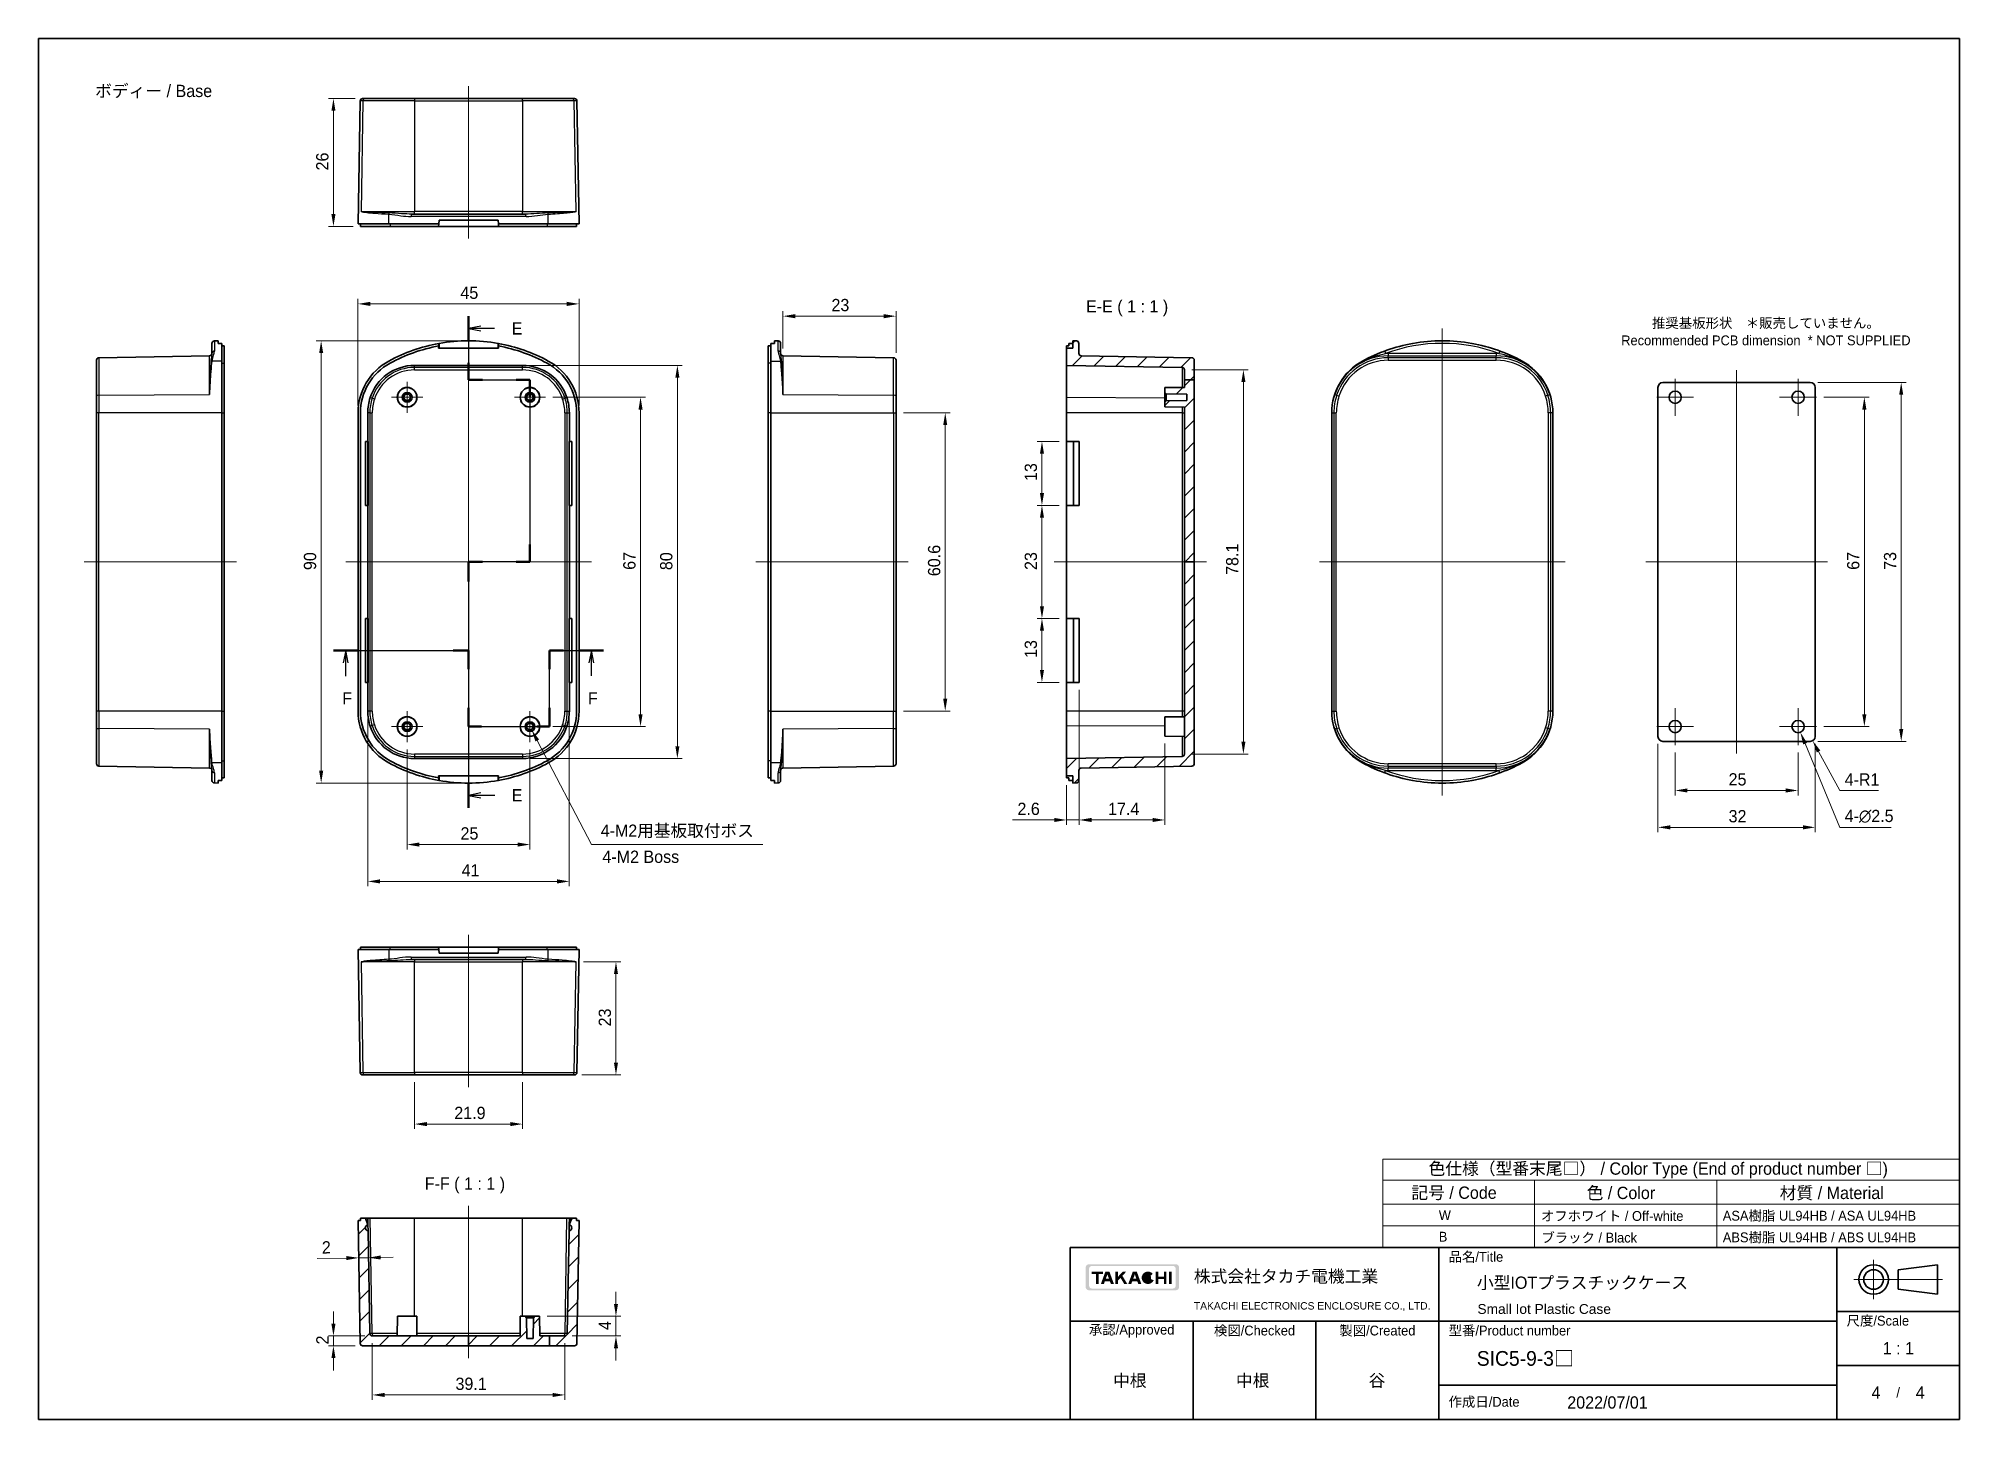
# Model space of a CAD drawing. Header units: millimetres. Extents: x -310 to 1154, y 4 to 285.
# Drawn here: x 763 to 1154, y 4.5 to 285.5 of the extents above; entities that cross this region are included whole.
import ezdxf

# ---------------------------------------------------------------- set-up
doc = ezdxf.new("R2010")
doc.units = ezdxf.units.MM
doc.layers.get('Defpoints').update_dxf_attribs({"lineweight": 25})
for name, color, linetype, lineweight in [('Border (ISO)', 7, 'Continuous', 35), ('Center Mark (ISO)', 131, 'Continuous', 18), ('Centerline (ISO)', 131, 'Continuous', 18), ('Dimension (ISO)', 7, 'Continuous', 18), ('Hatch (ISO)', 1, 'Continuous', 18), ('Section Line (ISO)', 7, 'Continuous', 25), ('Symbol (ISO)', 7, 'Continuous', 18), ('Title (ISO)', 7, 'Continuous', 35), ('Visible (ISO)', 7, 'Continuous', 35), ('Visible Narrow (ISO)', 7, 'Continuous', 25)]:
    doc.layers.add(name, color=color, linetype=linetype, lineweight=lineweight)
doc.styles.add('Note Text (TK)', font='')
doc.styles.add('Note Text (TK2)', font='')
doc.styles.add('文字スタイル40', font='')
doc.styles.add('文字スタイル67', font='arial.ttf')
doc.styles.get('Note Text (TK)').set_extended_font_data('MS PGothic')
doc.styles.get('Note Text (TK2)').set_extended_font_data('MS PGothic')
doc.styles.get('文字スタイル40').set_extended_font_data('MS PGothic')
doc.dimstyles.new('Default - Method 1b (TK)', dxfattribs={"dimtxt": 2.5, "dimasz": 2.5, "dimexe": 1, "dimexo": 1.5, "dimgap": 1, "dimtad": 1, "dimtoh": 1, "dimrnd": 1e-08, "dimdsep": 46, "dimtxsty": 'Note Text (TK)', "dimcen": 0.09, "dimdle": 5, "dimclrd": 100, "dimclre": 100, "dimclrt": 7, "dimadec": 1, "dimazin": 1, "dimtfac": 1, "dimtmove": 0, "dimatfit": 3, "dimfxl": 1, "dimtolj": 1, "dimlwd": -1, "dimlwe": -1, "dimarcsym": 0})
pattern_1 = [(45, (-309.6677, 4.4594), (-2.245064, 2.245064), [])]

msp = doc.modelspace()

# ---------------------------------------------------------------- texts
at = {"layer": 'Symbol (ISO)', "color": 7, "style": 'Note Text (TK)'}
for s, insert, char_height, width, attachment_point, line_spacing_factor in [('{\\fＭＳ Ｐゴシック|b0|i0;ボディー / Base}', (774.538, 274.6468), 2.5, 25.116959, 4, 1.5), ('{\\fMS PGothic|b0|i0;\\H2.0000;推奨基板形状\u3000＊販売していません。\\P\\fMS PGothic|b0|i0;\\H2.0000;Recommended PCB dimension  * NOT SUPPLIED}', (1114.58, 225.7787), 2, 68.392043, 5, 1.058182), ('{\\fＭＳ Ｐゴシック|b0|i0;4-M2 Boss}', (877.7781, 118.9484), 2.5, 25.461175, 4, 1.5)]:
    msp.add_mtext(s, dxfattribs=dict(at, insert=insert, char_height=char_height, width=width, attachment_point=attachment_point, line_spacing_factor=line_spacing_factor))
at = {"layer": 'Symbol (ISO)', "color": 7, "char_height": 2.5, "attachment_point": 7, "style": 'Note Text (TK)'}
for s, insert in [('E-E ( 1 : 1 )', (976.2174, 228.9484)), ('F-F ( 1 : 1 )', (841.6232, 50.4663))]:
    msp.add_mtext(s, dxfattribs=dict(at, insert=insert))

# ---------------------------------------------------------------- blocks, each defined once
blk = doc.blocks.new('図面枠 tk図枠')
at = {"layer": 'Border (ISO)'}
for p, q in [((14.5, 289), (405.5, 289)), ((14.5, 289), (14.5, 8)), ((405.5, 289), (405.5, 8)), ((14.5, 8), (405.5, 8))]:
    blk.add_line(p, q, dxfattribs=at)
blk = doc.blocks.new('表題欄 tk表題欄')
at = {"layer": 'Hatch (ISO)'}
h = blk.add_hatch(color=256, dxfattribs=at)
edge = h.paths.add_edge_path(flags=0)
edge.add_arc((95.58, 236.3), 0.596, 270, 360)
edge.add_line((96.17, 236.3), (96.17, 239.71))
edge.add_arc((95.58, 239.71), 0.596, 0, 90)
edge.add_line((95.58, 240.31), (79.14, 240.31))
edge.add_arc((79.14, 239.71), 0.596, 90, 180)
edge.add_line((78.54, 239.71), (78.54, 236.3))
edge.add_arc((79.14, 236.3), 0.596, 180, 270)
edge.add_line((79.14, 235.7), (95.58, 235.7))
edge = h.paths.add_edge_path()
edge.add_line((77.84, 239.96), (77.84, 236.05))
edge.add_arc((78.54, 236.05), 0.702, 180, 270)
edge.add_line((78.54, 235.35), (96.17, 235.35))
edge.add_arc((96.17, 236.05), 0.702, 270, 360)
edge.add_line((96.87, 236.05), (96.87, 239.96))
edge.add_arc((96.17, 239.96), 0.702, 0, 90)
edge.add_line((96.17, 240.66), (78.54, 240.66))
edge.add_arc((78.54, 239.96), 0.702, 90, 180)
for points in [[(79.07, 239.15), (79.07, 238.66), (79.92, 238.66), (79.92, 236.66), (80.51, 236.66), (80.51, 238.66), (81.36, 238.66), (81.36, 239.15)], [(85.68, 236.66), (84.94, 237.89), (84.42, 237.32), (84.42, 236.66), (83.9, 236.66), (83.9, 239.15), (84.42, 239.15), (84.42, 238.1), (85.39, 239.15), (86.11, 239.15), (85.32, 238.3), (86.3, 236.66)], [(92.09, 239.15), (92.09, 236.66), (92.61, 236.66), (92.61, 237.66), (93.77, 237.66), (93.77, 236.66), (94.29, 236.66), (94.29, 239.15), (93.77, 239.15), (93.77, 238.15), (92.61, 238.15), (92.61, 239.15)], [(94.84, 239.15), (94.84, 236.66), (95.36, 236.66), (95.36, 239.15)]]:
    blk.add_hatch(color=256, dxfattribs=at).paths.add_polyline_path(points)
h = blk.add_hatch(color=256, dxfattribs=at)
h.paths.add_polyline_path([(82.59, 237.71), (81.95, 237.71), (82.27, 238.58)], flags=0)
h.paths.add_polyline_path([(82.78, 237.2), (81.76, 237.2), (81.57, 236.66), (80.95, 236.66), (81.86, 239.15), (82.68, 239.15), (83.59, 236.66), (82.98, 236.66)])
h = blk.add_hatch(color=256, dxfattribs=at)
h.paths.add_polyline_path([(87.53, 237.71), (88.16, 237.71), (87.85, 238.58)], flags=0)
h.paths.add_polyline_path([(87.14, 236.66), (87.34, 237.2), (88.35, 237.2), (88.55, 236.66), (89.17, 236.66), (88.25, 239.15), (87.44, 239.15), (86.52, 236.66)])
h = blk.add_hatch(color=256, dxfattribs=at)
edge = h.paths.add_edge_path()
edge.add_arc((90.52, 237.9), 1.27, 38.5505, 336.582)
edge.add_line((91.69, 237.4), (91.17, 237.62))
edge.add_ellipse((90.52, 237.9), major_axis=(0, -0.8), ratio=0.867347, start_angle=128.5505, end_angle=426.582, ccw=False)
edge.add_line((91.09, 238.36), (91.52, 238.7))
at = {"layer": 'Title (ISO)'}
for p, q in [((74.71, 244.05), (255.71, 244.05)), ((74.71, 209.05), (74.71, 244.05)), ((149.71, 244.05), (149.71, 209.05)), ((230.71, 244.05), (230.71, 209.05)), ((255.71, 244.05), (255.71, 209.05)), ((243.21, 239.55), (251.21, 240.55)), ((243.21, 239.55), (243.21, 235.55)), ((251.21, 234.55), (251.21, 240.55)), ((243.21, 235.55), (251.21, 234.55)), ((230.71, 231.05), (255.71, 231.05)), ((74.71, 229.05), (230.71, 229.05)), ((99.71, 229.05), (99.71, 209.05)), ((124.71, 229.05), (124.71, 209.05)), ((230.71, 220.05), (255.71, 220.05)), ((149.71, 216.05), (230.71, 216.05)), ((255.71, 209.05), (74.71, 209.05))]:
    blk.add_line(p, q, dxfattribs=at)
at = {"layer": 'Title (ISO)', "color": 4, "linetype": 'Continuous', "lineweight": 18}
for p, q in [((238.21, 241.55), (238.21, 233.55)), ((252.21, 237.55), (234.21, 237.55))]:
    blk.add_line(p, q, dxfattribs=at)
at = {"layer": 'Title (ISO)'}
for radius in [3, 2]:
    blk.add_circle((238.21, 237.55), radius, dxfattribs=at)
at = {"layer": 'Title (ISO)', "color": 1, "char_height": 2, "line_spacing_factor": 1.5, "style": 'Note Text (TK)'}
for s, insert, attachment_point in [('\\fＭＳ Ｐゴシック|b0|i0;\\H2.0000;品名/Title', (151.71, 242.05), 4), ('\\fＭＳ Ｐゴシック|b0|i0;\\H2.0000;承認/Approved', (87.21, 227.05), 5), ('\\fＭＳ Ｐゴシック|b0|i0;\\H2.0000;検図/Checked', (112.21, 227.05), 5), ('\\fＭＳ Ｐゴシック|b0|i0;\\H2.0000;製図/Created', (137.21, 227.05), 5), ('\\fＭＳ Ｐゴシック|b0|i0;\\H2.0000;型番/Product number', (151.71, 227.05), 4), ('\\fＭＳ Ｐゴシック|b0|i0;\\H2.0000;尺度/Scale', (232.71, 229.05), 4), ('\\fＭＳ Ｐゴシック|b0|i0;\\H2.0000;作成日/Date', (151.71, 212.55), 4)]:
    blk.add_mtext(s, dxfattribs=dict(at, insert=insert, attachment_point=attachment_point))
at = {"layer": 'Title (ISO)', "color": 7, "line_spacing_factor": 1.5, "style": 'Note Text (TK)'}
for s, insert, char_height, attachment_point in [('株式会社タカチ電機工業', (99.87, 238.05), 2.5, 4), ('\\fArial|b0|i0;\\H1.4986;TAKACHI ELECTRONICS ENCLOSURE CO., LTD.', (99.87, 232.05), 1.4986, 4), ('\\fＭＳ Ｐゴシック|b0|i0;\\H2.0000;/', (243.21, 214.55), 2, 5)]:
    blk.add_mtext(s, dxfattribs=dict(at, insert=insert, char_height=char_height, attachment_point=attachment_point))
at = {"layer": 'Title (ISO)', "color": 7}
for tag, p, height, style in [('<品名>_001', (157.48, 235.65), 2.5, 'Note Text (TK)'), ('<Title>_001', (157.58, 230.55), 2, '文字スタイル67'), ('<型番>_001', (157.45, 219.99), 3, '文字スタイル40'), ('<尺度>_001', (240.06, 222.31), 2.5, 'Note Text (TK)'), ('<承認>_001', (83.43, 215.75), 2.5, 'Note Text (TK)'), ('<検図>_001', (108.43, 215.75), 2.5, 'Note Text (TK)'), ('<製図>_001', (135.42, 215.76), 2.5, 'Note Text (TK)'), ('<ページ_No.>_001', (237.8, 213.3), 2.5, 'Note Text (TK)'), ('<総ページ数>_001', (246.79, 213.3), 2.5, 'Note Text (TK)'), ('作成日_001', (175.64, 211.28), 2.5, 'Note Text (TK)')]:
    blk.add_attdef(tag, p, '', height=height, dxfattribs=dict(at, style=style))
blk = doc.blocks.new('テーブル4')
at = {"layer": 'Symbol (ISO)'}
for p, q in [((288.13, 60.98), (405.5, 60.98)), ((288.13, 60.98), (288.13, 56.7)), ((405.5, 60.98), (405.5, 56.7)), ((288.13, 56.7), (405.5, 56.7)), ((288.13, 56.7), (288.13, 51.8)), ((319, 56.7), (319, 51.8)), ((356.07, 56.7), (356.07, 51.8)), ((405.5, 56.7), (405.5, 51.8)), ((288.13, 51.8), (405.5, 51.8)), ((288.13, 51.8), (288.13, 43)), ((319, 51.8), (319, 43)), ((356.07, 51.8), (356.07, 43)), ((405.5, 51.8), (405.5, 43)), ((288.13, 47.4), (405.5, 47.4)), ((288.13, 43), (405.5, 43))]:
    blk.add_line(p, q, dxfattribs=at)
at = {"layer": 'Symbol (ISO)', "color": 7, "attachment_point": 7}
for s, insert, char_height, style in [('色仕様（型番末尾□） / Color Type (End of product number □)', (297.42, 57.06), 2.5, 'Note Text (TK)'), ('記号 / Code', (293.93, 52.63), 2.5, 'Note Text (TK)'), ('色 / Color', (329.59, 52.63), 2.5, 'Note Text (TK)'), ('材質 / Material', (368.9, 52.58), 2.5, 'Note Text (TK)'), ('              W', (289.33, 48.59), 2, 'Note Text (TK2)'), ('オフホワイト / Off-white', (320.28, 48.33), 2, 'Note Text (TK2)'), ('ASA樹脂 UL94HB / ASA UL94HB', (357.31, 48.25), 2, 'Note Text (TK2)'), ('              B', (289.33, 44.2), 2, 'Note Text (TK2)'), ('ブラック / Black', (320.37, 43.81), 2, 'Note Text (TK2)'), ('ABS樹脂 UL94HB / ABS UL94HB', (357.31, 43.85), 2, 'Note Text (TK2)')]:
    blk.add_mtext(s, dxfattribs=dict(at, insert=insert, char_height=char_height, style=style))
blk = doc.blocks.new('2dTransSection4')
at = {"layer": 'Section Line (ISO)', "linetype": 'Continuous'}
for p, q in [((102.04, 235.98), (102.04, 223.01)), ((104.54, 233.98), (102.04, 233.48)), ((104.54, 233.48), (102.04, 233.48)), ((102.04, 233.48), (104.54, 232.98)), ((107.34, 233.48), (104.54, 233.48)), ((102.04, 223.01), (114.54, 223.01)), ((114.54, 223.01), (114.54, 185.98)), ((114.54, 185.98), (102.04, 185.98)), ((102.04, 185.98), (102.04, 135.98)), ((104.54, 138.98), (102.04, 138.48)), ((104.54, 138.48), (102.04, 138.48)), ((102.04, 138.48), (104.54, 137.98)), ((107.42, 138.48), (104.54, 138.48))]:
    blk.add_line(p, q, dxfattribs=at)
at = {"layer": 'Section Line (ISO)', "linetype": 'Continuous', "lineweight": 50}
for p, q in [((102.04, 235.98), (102.04, 230.98)), ((102.04, 226.5), (102.04, 223.01)), ((102.04, 223.01), (104.88, 223.01)), ((111.71, 223.01), (114.54, 223.01)), ((114.54, 223.01), (114.54, 219.44)), ((114.54, 189.55), (114.54, 185.98)), ((104.88, 185.98), (102.04, 185.98)), ((102.04, 185.98), (102.04, 182.03)), ((114.54, 185.98), (111.71, 185.98)), ((102.04, 140.98), (102.04, 135.98))]:
    blk.add_line(p, q, dxfattribs=at)
at = {"layer": 'Section Line (ISO)', "char_height": 2.5, "attachment_point": 7, "style": 'Note Text (TK)'}
for insert in [(110.82, 232.25), (110.82, 137.25)]:
    blk.add_mtext('E', dxfattribs=dict(at, insert=insert))
blk = doc.blocks.new('2dTransSection5')
at = {"layer": 'Section Line (ISO)', "linetype": 'Continuous'}
for p, q in [((74.54, 167.98), (102.04, 167.98)), ((77.04, 167.98), (76.54, 165.48)), ((77.04, 165.48), (77.04, 167.98)), ((77.54, 165.48), (77.04, 167.98)), ((77.04, 162.73), (77.04, 165.48)), ((102.04, 167.98), (102.04, 152.48)), ((118.55, 152.48), (118.55, 167.98)), ((118.55, 167.98), (129.54, 167.98)), ((127.04, 167.98), (126.54, 165.48)), ((127.04, 165.48), (127.04, 167.98)), ((127.54, 165.48), (127.04, 167.98)), ((127.04, 162.78), (127.04, 165.48)), ((102.04, 152.48), (118.55, 152.48))]:
    blk.add_line(p, q, dxfattribs=at)
at = {"layer": 'Section Line (ISO)', "linetype": 'Continuous', "lineweight": 50}
for p, q in [((74.54, 167.98), (79.54, 167.98)), ((98.88, 167.98), (102.04, 167.98)), ((102.04, 167.98), (102.04, 164.14)), ((118.55, 164.14), (118.55, 167.98)), ((118.55, 167.98), (121.38, 167.98)), ((124.54, 167.98), (129.54, 167.98)), ((102.04, 156.31), (102.04, 152.48)), ((118.55, 152.48), (118.55, 156.31)), ((102.04, 152.48), (104.67, 152.48)), ((115.92, 152.48), (118.55, 152.48))]:
    blk.add_line(p, q, dxfattribs=at)
at = {"layer": 'Section Line (ISO)', "char_height": 2.5, "attachment_point": 7, "style": 'Note Text (TK)'}
for insert in [(76.33, 156.98), (126.33, 156.98)]:
    blk.add_mtext('F', dxfattribs=dict(at, insert=insert))
blk = doc.blocks.new('*D33')
at = {"layer": 'Defpoints', "color": 0}
for p in [(828.98, 273.23), (823.04, 247.23), (828.54, 247.23)]:
    blk.add_point(p, dxfattribs=at)
at = {"layer": 'Dimension (ISO)', "color": 100}
for p, q in [((827.48, 273.23), (822.04, 273.23)), ((823.04, 270.73), (823.04, 249.73)), ((827.04, 247.23), (822.04, 247.23))]:
    blk.add_line(p, q, dxfattribs=at)
for points in [[(822.63, 270.73), (823.46, 270.73), (823.04, 273.23)], [(822.63, 249.73), (823.46, 249.73), (823.04, 247.23)]]:
    blk.add_solid(points, dxfattribs=at)
at = {"layer": 'Dimension (ISO)', "color": 7, "insert": (820.79, 258.6), "char_height": 2.5, "attachment_point": 4, "rotation": 90, "style": 'Note Text (TK)'}
blk.add_mtext('\\A1;26', dxfattribs=at)
blk = doc.blocks.new('*D34')
at = {"layer": 'Defpoints', "color": 0}
for p in [(823.04, 21.47), (830.94, 21.47), (828.98, 19.47)]:
    blk.add_point(p, dxfattribs=at)
at = {"layer": 'Dimension (ISO)', "color": 100}
for p, q in [((823.04, 23.97), (823.04, 26.47)), ((829.44, 21.47), (822.04, 21.47)), ((823.04, 19.47), (823.04, 21.47)), ((827.48, 19.47), (822.04, 19.47)), ((823.04, 16.97), (823.04, 14.47))]:
    blk.add_line(p, q, dxfattribs=at)
for points in [[(822.63, 23.97), (823.46, 23.97), (823.04, 21.47)], [(822.63, 16.97), (823.46, 16.97), (823.04, 19.47)]]:
    blk.add_solid(points, dxfattribs=at)
at = {"layer": 'Dimension (ISO)', "color": 7, "insert": (820.79, 19.74), "char_height": 2.5, "attachment_point": 4, "rotation": 90, "style": 'Note Text (TK)'}
blk.add_mtext('\\A1;2', dxfattribs=at)
blk = doc.blocks.new('*D35')
at = {"layer": 'Defpoints', "color": 0}
for p in [(828.18, 37.36), (828.25, 33.21), (830.25, 33.25)]:
    blk.add_point(p, dxfattribs=at)
at = {"layer": 'Dimension (ISO)', "color": 100}
for p, q in [((825.68, 37.31), (819.73, 37.21)), ((830.18, 37.39), (828.18, 37.36)), ((832.67, 37.44), (835.17, 37.48))]:
    blk.add_line(p, q, dxfattribs=at)
for points in [[(825.67, 37.73), (825.68, 36.9), (828.18, 37.36)], [(832.67, 37.85), (832.68, 37.02), (830.18, 37.39)]]:
    blk.add_solid(points, dxfattribs=at)
at = {"layer": 'Dimension (ISO)', "color": 7, "insert": (820.69, 39.48), "char_height": 2.5, "attachment_point": 4, "rotation": 1, "style": 'Note Text (TK)'}
blk.add_mtext('\\A1;2', dxfattribs=at)
blk = doc.blocks.new('*D36')
at = {"layer": 'Defpoints', "color": 0}
for p in [(865.01, 25.47), (880.54, 25.47), (870.14, 21.47)]:
    blk.add_point(p, dxfattribs=at)
at = {"layer": 'Dimension (ISO)', "color": 100}
for p, q in [((880.54, 27.97), (880.54, 30.47)), ((866.51, 25.47), (881.54, 25.47)), ((880.54, 21.47), (880.54, 25.47)), ((871.64, 21.47), (881.54, 21.47)), ((880.54, 18.97), (880.54, 16.47))]:
    blk.add_line(p, q, dxfattribs=at)
for points in [[(880.13, 27.97), (880.96, 27.97), (880.54, 25.47)], [(880.13, 18.97), (880.96, 18.97), (880.54, 21.47)]]:
    blk.add_solid(points, dxfattribs=at)
at = {"layer": 'Dimension (ISO)', "color": 7, "insert": (878.29, 22.68), "char_height": 2.5, "attachment_point": 4, "rotation": 90, "style": 'Note Text (TK)'}
blk.add_mtext('\\A1;4', dxfattribs=at)
blk = doc.blocks.new('*D37')
at = {"layer": 'Defpoints', "color": 0}
for p in [(830.94, 21.47), (870.14, 21.47), (870.14, 9.47)]:
    blk.add_point(p, dxfattribs=at)
at = {"layer": 'Dimension (ISO)', "color": 100}
for p, q in [((830.94, 19.97), (830.94, 8.47)), ((870.14, 19.97), (870.14, 8.47)), ((833.44, 9.47), (867.64, 9.47))]:
    blk.add_line(p, q, dxfattribs=at)
for points in [[(833.44, 9.88), (833.44, 9.05), (830.94, 9.47)], [(867.64, 9.88), (867.64, 9.05), (870.14, 9.47)]]:
    blk.add_solid(points, dxfattribs=at)
at = {"layer": 'Dimension (ISO)', "color": 7, "insert": (847.88, 11.72), "char_height": 2.5, "attachment_point": 4, "style": 'Note Text (TK)'}
blk.add_mtext('\\A1;39.1', dxfattribs=at)
blk = doc.blocks.new('*D38')
at = {"layer": 'Defpoints', "color": 0}
for p in [(839.56, 74.58), (861.53, 74.58), (861.53, 64.58)]:
    blk.add_point(p, dxfattribs=at)
at = {"layer": 'Dimension (ISO)', "color": 100}
for p, q in [((839.56, 73.08), (839.56, 63.58)), ((861.53, 73.08), (861.53, 63.58)), ((842.06, 64.58), (859.03, 64.58))]:
    blk.add_line(p, q, dxfattribs=at)
for points in [[(842.06, 64.99), (842.06, 64.16), (839.56, 64.58)], [(859.03, 64.99), (859.03, 64.16), (861.53, 64.58)]]:
    blk.add_solid(points, dxfattribs=at)
at = {"layer": 'Dimension (ISO)', "color": 7, "insert": (847.64, 66.83), "char_height": 2.5, "attachment_point": 4, "style": 'Note Text (TK)'}
blk.add_mtext('\\A1;21.9', dxfattribs=at)
blk = doc.blocks.new('*D39')
at = {"layer": 'Defpoints', "color": 0}
for p in [(872.41, 97.59), (880.54, 97.59), (872.11, 74.58)]:
    blk.add_point(p, dxfattribs=at)
at = {"layer": 'Dimension (ISO)', "color": 100}
for p, q in [((873.91, 97.59), (881.54, 97.59)), ((880.54, 77.08), (880.54, 95.09)), ((873.61, 74.58), (881.54, 74.58))]:
    blk.add_line(p, q, dxfattribs=at)
for points in [[(880.13, 95.09), (880.96, 95.09), (880.54, 97.59)], [(880.13, 77.08), (880.96, 77.08), (880.54, 74.58)]]:
    blk.add_solid(points, dxfattribs=at)
at = {"layer": 'Dimension (ISO)', "color": 7, "insert": (878.29, 84.45), "char_height": 2.5, "attachment_point": 4, "rotation": 90, "style": 'Note Text (TK)'}
blk.add_mtext('\\A1;23', dxfattribs=at)
blk = doc.blocks.new('*D40')
at = {"layer": 'Defpoints', "color": 0}
for p in [(873.04, 231.45), (828.04, 209.28), (873.04, 209.28)]:
    blk.add_point(p, dxfattribs=at)
at = {"layer": 'Dimension (ISO)', "color": 100}
for p, q in [((828.04, 210.78), (828.04, 232.45)), ((830.54, 231.45), (870.54, 231.45)), ((873.04, 210.78), (873.04, 232.45))]:
    blk.add_line(p, q, dxfattribs=at)
for points in [[(830.54, 231.87), (830.54, 231.03), (828.04, 231.45)], [(870.54, 231.87), (870.54, 231.03), (873.04, 231.45)]]:
    blk.add_solid(points, dxfattribs=at)
at = {"layer": 'Dimension (ISO)', "color": 7, "insert": (848.88, 233.7), "char_height": 2.5, "attachment_point": 4, "style": 'Note Text (TK)'}
blk.add_mtext('\\A1;45', dxfattribs=at)
blk = doc.blocks.new('*D41')
at = {"layer": 'Defpoints', "color": 0}
for p in [(820.54, 223.94), (850.54, 223.94), (850.54, 133.96)]:
    blk.add_point(p, dxfattribs=at)
at = {"layer": 'Dimension (ISO)', "color": 100}
for p, q in [((849.04, 223.94), (819.54, 223.94)), ((820.54, 136.46), (820.54, 221.44)), ((849.04, 133.96), (819.54, 133.96))]:
    blk.add_line(p, q, dxfattribs=at)
for points in [[(820.13, 221.44), (820.96, 221.44), (820.54, 223.94)], [(820.13, 136.46), (820.96, 136.46), (820.54, 133.96)]]:
    blk.add_solid(points, dxfattribs=at)
at = {"layer": 'Dimension (ISO)', "color": 7, "insert": (818.29, 177.29), "char_height": 2.5, "attachment_point": 4, "rotation": 90, "style": 'Note Text (TK)'}
blk.add_mtext('\\A1;90', dxfattribs=at)
blk = doc.blocks.new('*D42')
at = {"layer": 'Defpoints', "color": 0}
for p in [(866.2, 212.45), (866.2, 145.45), (885.54, 145.45)]:
    blk.add_point(p, dxfattribs=at)
at = {"layer": 'Dimension (ISO)', "color": 100}
for p, q in [((867.7, 212.45), (886.54, 212.45)), ((885.54, 209.95), (885.54, 147.95)), ((867.7, 145.45), (886.54, 145.45))]:
    blk.add_line(p, q, dxfattribs=at)
for points in [[(885.13, 209.95), (885.96, 209.95), (885.54, 212.45)], [(885.13, 147.95), (885.96, 147.95), (885.54, 145.45)]]:
    blk.add_solid(points, dxfattribs=at)
at = {"layer": 'Dimension (ISO)', "color": 7, "insert": (883.29, 177.34), "char_height": 2.5, "attachment_point": 4, "rotation": 90, "style": 'Note Text (TK)'}
blk.add_mtext('\\A1;67', dxfattribs=at)
blk = doc.blocks.new('*D43')
at = {"layer": 'Defpoints', "color": 0}
for p in [(861.53, 218.94), (861.53, 138.96), (893.04, 138.96)]:
    blk.add_point(p, dxfattribs=at)
at = {"layer": 'Dimension (ISO)', "color": 100}
for p, q in [((863.03, 218.94), (894.04, 218.94)), ((893.04, 216.44), (893.04, 141.46)), ((863.03, 138.96), (894.04, 138.96))]:
    blk.add_line(p, q, dxfattribs=at)
for points in [[(892.63, 216.44), (893.46, 216.44), (893.04, 218.94)], [(892.63, 141.46), (893.46, 141.46), (893.04, 138.96)]]:
    blk.add_solid(points, dxfattribs=at)
at = {"layer": 'Dimension (ISO)', "color": 7, "insert": (890.79, 177.28), "char_height": 2.5, "attachment_point": 4, "rotation": 90, "style": 'Note Text (TK)'}
blk.add_mtext('\\A1;80', dxfattribs=at)
blk = doc.blocks.new('*D44')
at = {"layer": 'Defpoints', "color": 0}
for p in [(838.04, 142.29), (863.04, 142.29), (863.04, 121.45)]:
    blk.add_point(p, dxfattribs=at)
at = {"layer": 'Dimension (ISO)', "color": 100}
for p, q in [((838.04, 140.79), (838.04, 120.45)), ((863.04, 140.79), (863.04, 120.45)), ((840.54, 121.45), (860.54, 121.45))]:
    blk.add_line(p, q, dxfattribs=at)
for points in [[(840.54, 121.87), (840.54, 121.03), (838.04, 121.45)], [(860.54, 121.87), (860.54, 121.03), (863.04, 121.45)]]:
    blk.add_solid(points, dxfattribs=at)
at = {"layer": 'Dimension (ISO)', "color": 7, "insert": (848.91, 123.7), "char_height": 2.5, "attachment_point": 4, "style": 'Note Text (TK)'}
blk.add_mtext('\\A1;25', dxfattribs=at)
blk = doc.blocks.new('*D45')
at = {"layer": 'Defpoints', "color": 0}
for p in [(830.03, 148.62), (871.05, 148.62), (871.05, 113.95)]:
    blk.add_point(p, dxfattribs=at)
at = {"layer": 'Dimension (ISO)', "color": 100}
for p, q in [((830.03, 147.12), (830.03, 112.95)), ((871.05, 147.12), (871.05, 112.95)), ((832.53, 113.95), (868.55, 113.95))]:
    blk.add_line(p, q, dxfattribs=at)
for points in [[(832.53, 114.37), (832.53, 113.53), (830.03, 113.95)], [(868.55, 114.37), (868.55, 113.53), (871.05, 113.95)]]:
    blk.add_solid(points, dxfattribs=at)
at = {"layer": 'Dimension (ISO)', "color": 7, "insert": (849.13, 116.2), "char_height": 2.5, "attachment_point": 4, "style": 'Note Text (TK)'}
blk.add_mtext('\\A1;41', dxfattribs=at)
blk = doc.blocks.new('*D46')
at = {"layer": 'Defpoints', "color": 0}
for p in [(862.72, 146.07), (863.37, 144.83)]:
    blk.add_point(p, dxfattribs=at)
at = {"layer": 'Dimension (ISO)', "color": 100}
for p, q in [((862.95, 145.45), (863.13, 145.45)), ((863.04, 145.36), (863.04, 145.54)), ((875.54, 121.45), (864.52, 142.61)), ((910.4, 121.45), (875.54, 121.45))]:
    blk.add_line(p, q, dxfattribs=at)
blk.add_solid([(864.89, 142.81), (864.15, 142.42), (863.37, 144.83)], dxfattribs=at)
at = {"layer": 'Dimension (ISO)', "color": 7, "insert": (876.54, 124.13), "char_height": 2.5, "attachment_point": 4, "style": 'Note Text (TK)'}
blk.add_mtext('\\A1; \\fＭＳ Ｐゴシック|b0|i0;\\H2.4873;4-M2用基板取付ボス', dxfattribs=at)
blk = doc.blocks.new('*D47')
at = {"layer": 'Defpoints', "color": 0}
for p in [(914.53, 228.95), (914.53, 220.88), (937.54, 219.99)]:
    blk.add_point(p, dxfattribs=at)
at = {"layer": 'Dimension (ISO)', "color": 100}
for p, q in [((914.53, 222.38), (914.53, 229.95)), ((935.04, 228.95), (917.03, 228.95)), ((937.54, 221.49), (937.54, 229.95))]:
    blk.add_line(p, q, dxfattribs=at)
for points in [[(917.03, 229.37), (917.03, 228.53), (914.53, 228.95)], [(935.04, 229.37), (935.04, 228.53), (937.54, 228.95)]]:
    blk.add_solid(points, dxfattribs=at)
at = {"layer": 'Dimension (ISO)', "color": 7, "insert": (924.4, 231.2), "char_height": 2.5, "attachment_point": 4, "style": 'Note Text (TK)'}
blk.add_mtext('\\A1;23', dxfattribs=at)
blk = doc.blocks.new('*D48')
at = {"layer": 'Defpoints', "color": 0}
for p in [(937.54, 209.28), (937.54, 148.62), (947.56, 148.62)]:
    blk.add_point(p, dxfattribs=at)
at = {"layer": 'Dimension (ISO)', "color": 100}
for p, q in [((939.04, 209.28), (948.56, 209.28)), ((947.56, 206.78), (947.56, 151.12)), ((939.04, 148.62), (948.56, 148.62))]:
    blk.add_line(p, q, dxfattribs=at)
for points in [[(947.14, 206.78), (947.97, 206.78), (947.56, 209.28)], [(947.14, 151.12), (947.97, 151.12), (947.56, 148.62)]]:
    blk.add_solid(points, dxfattribs=at)
at = {"layer": 'Dimension (ISO)', "color": 7, "insert": (945.31, 176.05), "char_height": 2.5, "attachment_point": 4, "rotation": 90, "style": 'Note Text (TK)'}
blk.add_mtext('\\A1;60.6', dxfattribs=at)
blk = doc.blocks.new('*D49')
at = {"layer": 'Defpoints', "color": 0}
for p in [(996.24, 218.03), (996.24, 139.87), (1008.24, 139.87)]:
    blk.add_point(p, dxfattribs=at)
at = {"layer": 'Dimension (ISO)', "color": 100}
for p, q in [((997.74, 218.03), (1009.24, 218.03)), ((1008.24, 215.53), (1008.24, 142.37)), ((997.74, 139.87), (1009.24, 139.87))]:
    blk.add_line(p, q, dxfattribs=at)
for points in [[(1007.83, 215.53), (1008.66, 215.53), (1008.24, 218.03)], [(1007.83, 142.37), (1008.66, 142.37), (1008.24, 139.87)]]:
    blk.add_solid(points, dxfattribs=at)
at = {"layer": 'Dimension (ISO)', "color": 7, "insert": (1005.99, 176.31), "char_height": 2.5, "attachment_point": 4, "rotation": 90, "style": 'Note Text (TK)'}
blk.add_mtext('\\A1;78.1', dxfattribs=at)
blk = doc.blocks.new('*D50')
at = {"layer": 'Defpoints', "color": 0}
for p in [(974.84, 154.45), (992.24, 143.48), (974.84, 126.45)]:
    blk.add_point(p, dxfattribs=at)
at = {"layer": 'Dimension (ISO)', "color": 100}
for p, q in [((974.84, 152.95), (974.84, 125.45)), ((992.24, 141.98), (992.24, 125.45)), ((989.74, 126.45), (977.34, 126.45))]:
    blk.add_line(p, q, dxfattribs=at)
for points in [[(977.34, 126.87), (977.34, 126.03), (974.84, 126.45)], [(989.74, 126.87), (989.74, 126.03), (992.24, 126.45)]]:
    blk.add_solid(points, dxfattribs=at)
at = {"layer": 'Dimension (ISO)', "color": 7, "insert": (980.69, 128.7), "char_height": 2.5, "attachment_point": 4, "style": 'Note Text (TK)'}
blk.add_mtext('\\A1;17.4', dxfattribs=at)
blk = doc.blocks.new('*D51')
at = {"layer": 'Defpoints', "color": 0}
for p in [(974.84, 154.45), (972.24, 135.01), (972.24, 126.45)]:
    blk.add_point(p, dxfattribs=at)
at = {"layer": 'Dimension (ISO)', "color": 100}
for p, q in [((974.84, 152.95), (974.84, 125.45)), ((972.24, 133.51), (972.24, 125.45)), ((969.74, 126.45), (961.25, 126.45)), ((974.84, 126.45), (972.24, 126.45)), ((977.34, 126.45), (979.84, 126.45))]:
    blk.add_line(p, q, dxfattribs=at)
for points in [[(969.74, 126.87), (969.74, 126.03), (972.24, 126.45)], [(977.34, 126.87), (977.34, 126.03), (974.84, 126.45)]]:
    blk.add_solid(points, dxfattribs=at)
at = {"layer": 'Dimension (ISO)', "color": 7, "insert": (962.25, 128.7), "char_height": 2.5, "attachment_point": 4, "style": 'Note Text (TK)'}
blk.add_mtext('\\A1;2.6', dxfattribs=at)
blk = doc.blocks.new('*D52')
at = {"layer": 'Defpoints', "color": 0}
for p in [(972.24, 190.45), (967.24, 167.45), (972.24, 167.45)]:
    blk.add_point(p, dxfattribs=at)
at = {"layer": 'Dimension (ISO)', "color": 100}
for p, q in [((970.74, 190.45), (966.24, 190.45)), ((967.24, 187.95), (967.24, 169.95)), ((970.74, 167.45), (966.24, 167.45))]:
    blk.add_line(p, q, dxfattribs=at)
for points in [[(966.83, 187.95), (967.66, 187.95), (967.24, 190.45)], [(966.83, 169.95), (967.66, 169.95), (967.24, 167.45)]]:
    blk.add_solid(points, dxfattribs=at)
at = {"layer": 'Dimension (ISO)', "color": 7, "insert": (964.99, 177.31), "char_height": 2.5, "attachment_point": 4, "rotation": 90, "style": 'Note Text (TK)'}
blk.add_mtext('\\A1;23', dxfattribs=at)
blk = doc.blocks.new('*D53')
at = {"layer": 'Defpoints', "color": 0}
for p in [(967.24, 167.45), (972.24, 167.45), (972.24, 154.45)]:
    blk.add_point(p, dxfattribs=at)
at = {"layer": 'Dimension (ISO)', "color": 100}
for p, q in [((970.74, 167.45), (966.24, 167.45)), ((967.24, 156.95), (967.24, 164.95)), ((970.74, 154.45), (966.24, 154.45))]:
    blk.add_line(p, q, dxfattribs=at)
for points in [[(966.83, 164.95), (967.66, 164.95), (967.24, 167.45)], [(966.83, 156.95), (967.66, 156.95), (967.24, 154.45)]]:
    blk.add_solid(points, dxfattribs=at)
at = {"layer": 'Dimension (ISO)', "color": 7, "insert": (964.99, 159.41), "char_height": 2.5, "attachment_point": 4, "rotation": 90, "style": 'Note Text (TK)'}
blk.add_mtext('\\A1;13', dxfattribs=at)
blk = doc.blocks.new('*D54')
at = {"layer": 'Defpoints', "color": 0}
for p in [(967.24, 203.45), (972.24, 203.45), (972.24, 190.45)]:
    blk.add_point(p, dxfattribs=at)
at = {"layer": 'Dimension (ISO)', "color": 100}
for p, q in [((970.74, 203.45), (966.24, 203.45)), ((967.24, 192.95), (967.24, 200.95)), ((970.74, 190.45), (966.24, 190.45))]:
    blk.add_line(p, q, dxfattribs=at)
for points in [[(966.83, 200.95), (967.66, 200.95), (967.24, 203.45)], [(966.83, 192.95), (967.66, 192.95), (967.24, 190.45)]]:
    blk.add_solid(points, dxfattribs=at)
at = {"layer": 'Dimension (ISO)', "color": 7, "insert": (964.99, 195.41), "char_height": 2.5, "attachment_point": 4, "rotation": 90, "style": 'Note Text (TK)'}
blk.add_mtext('\\A1;13', dxfattribs=at)
blk = doc.blocks.new('*D55')
at = {"layer": 'Defpoints', "color": 0}
for p in [(1124.87, 212.45), (1124.87, 145.45), (1134.62, 145.45)]:
    blk.add_point(p, dxfattribs=at)
at = {"layer": 'Dimension (ISO)', "color": 100}
for p, q in [((1126.37, 212.45), (1135.62, 212.45)), ((1134.62, 209.95), (1134.62, 147.95)), ((1126.37, 145.45), (1135.62, 145.45))]:
    blk.add_line(p, q, dxfattribs=at)
for points in [[(1134.2, 209.95), (1135.04, 209.95), (1134.62, 212.45)], [(1134.2, 147.95), (1135.04, 147.95), (1134.62, 145.45)]]:
    blk.add_solid(points, dxfattribs=at)
at = {"layer": 'Dimension (ISO)', "color": 7, "insert": (1132.37, 177.34), "char_height": 2.5, "attachment_point": 4, "rotation": 90, "style": 'Note Text (TK)'}
blk.add_mtext('\\A1;67', dxfattribs=at)
blk = doc.blocks.new('*D56')
at = {"layer": 'Defpoints', "color": 0}
for p in [(1123.62, 215.45), (1123.62, 142.45), (1142.12, 142.45)]:
    blk.add_point(p, dxfattribs=at)
at = {"layer": 'Dimension (ISO)', "color": 100}
for p, q in [((1125.12, 215.45), (1143.12, 215.45)), ((1142.12, 212.95), (1142.12, 144.95)), ((1125.12, 142.45), (1143.12, 142.45))]:
    blk.add_line(p, q, dxfattribs=at)
for points in [[(1141.7, 212.95), (1142.54, 212.95), (1142.12, 215.45)], [(1141.7, 144.95), (1142.54, 144.95), (1142.12, 142.45)]]:
    blk.add_solid(points, dxfattribs=at)
at = {"layer": 'Dimension (ISO)', "color": 7, "insert": (1139.87, 177.34), "char_height": 2.5, "attachment_point": 4, "rotation": 90, "style": 'Note Text (TK)'}
blk.add_mtext('\\A1;73', dxfattribs=at)
blk = doc.blocks.new('*D57')
at = {"layer": 'Defpoints', "color": 0}
for p in [(1096.12, 141.7), (1121.12, 141.7), (1096.12, 132.45)]:
    blk.add_point(p, dxfattribs=at)
at = {"layer": 'Dimension (ISO)', "color": 100}
for p, q in [((1096.12, 140.2), (1096.12, 131.45)), ((1121.12, 140.2), (1121.12, 131.45)), ((1118.62, 132.45), (1098.62, 132.45))]:
    blk.add_line(p, q, dxfattribs=at)
for points in [[(1098.62, 132.87), (1098.62, 132.03), (1096.12, 132.45)], [(1118.62, 132.87), (1118.62, 132.03), (1121.12, 132.45)]]:
    blk.add_solid(points, dxfattribs=at)
at = {"layer": 'Dimension (ISO)', "color": 7, "insert": (1106.99, 134.7), "char_height": 2.5, "attachment_point": 4, "style": 'Note Text (TK)'}
blk.add_mtext('\\A1;25', dxfattribs=at)
blk = doc.blocks.new('*D58')
at = {"layer": 'Defpoints', "color": 0}
for p in [(1092.62, 143.45), (1124.62, 143.45), (1092.62, 124.95)]:
    blk.add_point(p, dxfattribs=at)
at = {"layer": 'Dimension (ISO)', "color": 100}
for p, q in [((1092.62, 141.95), (1092.62, 123.95)), ((1124.62, 141.95), (1124.62, 123.95)), ((1122.12, 124.95), (1095.12, 124.95))]:
    blk.add_line(p, q, dxfattribs=at)
for points in [[(1095.12, 125.37), (1095.12, 124.53), (1092.62, 124.95)], [(1122.12, 125.37), (1122.12, 124.53), (1124.62, 124.95)]]:
    blk.add_solid(points, dxfattribs=at)
at = {"layer": 'Dimension (ISO)', "color": 7, "insert": (1106.99, 127.2), "char_height": 2.5, "attachment_point": 4, "style": 'Note Text (TK)'}
blk.add_mtext('\\A1;32', dxfattribs=at)
blk = doc.blocks.new('*D59')
at = {"layer": 'Defpoints', "color": 0}
for p in [(1123.62, 143.45), (1124.1, 142.57)]:
    blk.add_point(p, dxfattribs=at)
at = {"layer": 'Dimension (ISO)', "color": 100}
for p, q in [((1129.62, 132.45), (1125.3, 140.38)), ((1137.5, 132.45), (1129.62, 132.45))]:
    blk.add_line(p, q, dxfattribs=at)
blk.add_solid([(1125.66, 140.58), (1124.93, 140.18), (1124.1, 142.57)], dxfattribs=at)
at = {"layer": 'Dimension (ISO)', "color": 7, "insert": (1130.62, 134.69), "char_height": 2.5, "attachment_point": 4, "style": 'Note Text (TK)'}
blk.add_mtext('\\A1;\\fＭＳ Ｐゴシック|b0|i0;\\H2.4873;4-R1', dxfattribs=at)
blk = doc.blocks.new('*D60')
at = {"layer": 'Defpoints', "color": 0}
for p in [(1120.64, 146.6), (1121.6, 144.29)]:
    blk.add_point(p, dxfattribs=at)
at = {"layer": 'Dimension (ISO)', "color": 100}
for p, q in [((1121.03, 145.45), (1121.21, 145.45)), ((1121.12, 145.36), (1121.12, 145.54)), ((1129.62, 124.95), (1122.56, 141.98)), ((1140.09, 124.95), (1129.62, 124.95))]:
    blk.add_line(p, q, dxfattribs=at)
blk.add_solid([(1122.94, 142.14), (1122.17, 141.82), (1121.6, 144.29)], dxfattribs=at)
at = {"layer": 'Dimension (ISO)', "color": 7, "insert": (1130.62, 127.19), "char_height": 2.5, "attachment_point": 4, "style": 'Note Text (TK)'}
blk.add_mtext('\\A1;\\fＭＳ Ｐゴシック|b0|i0;\\H2.4873;4-∅2.5', dxfattribs=at)

# ---------------------------------------------------------------- dimensions: what is measured, and where the dimension line sits
at = {"layer": 'Dimension (ISO)', "color": 100}
for base, p1, p2, angle, override, picture, middle in [((823.043, 247.2267), (828.9795, 273.2267), (828.543, 247.2267), 90, {"dimtoh": 0, "dimtofl": 0, "dimatfit": 1}, '*D33', (823.043, 260.2267)), ((820.543, 223.9353), (850.543, 133.9615), (850.543, 223.9353), 90, {"dimtoh": 0, "dimdec": 1, "dimtofl": 0, "dimatfit": 1}, '*D41', (820.543, 178.9484)), ((893.043, 138.9597), (861.5286, 218.9372), (861.5286, 138.9597), 270, {"dimtoh": 0, "dimdec": 1, "dimtofl": 0, "dimatfit": 1}, '*D43', (893.043, 178.9484)), ((1008.2437, 139.8699), (996.2437, 218.0269), (996.2437, 139.8699), 90, {"dimtoh": 0, "dimlfac": 0.999271, "dimtofl": 0, "dimatfit": 1}, '*D49', (1008.2437, 178.9484)), ((1142.1194, 142.4484), (1123.6194, 215.4484), (1123.6194, 142.4484), 90, {"dimtoh": 0, "dimtofl": 0, "dimatfit": 1}, '*D56', (1142.1194, 178.9484)), ((885.543, 145.4484), (866.2037, 212.4484), (866.2037, 145.4484), 90, {"dimtoh": 0, "dimtofl": 0, "dimatfit": 1}, '*D42', (885.543, 178.9484)), ((1134.6194, 145.4484), (1124.8694, 212.4484), (1124.8694, 145.4484), 90, {"dimtoh": 0, "dimtofl": 0, "dimatfit": 1}, '*D55', (1134.6194, 178.9484)), ((947.5579, 148.6158), (937.5376, 209.281), (937.5376, 148.6158), 90, {"dimgap": 1, "dimtoh": 0, "dimdec": 2, "dimlfac": 0.998925, "dimtol": 0, "dimlim": 0, "dimtp": 0, "dimtm": 0, "dimtdec": 2, "dimtofl": 0, "dimatfit": 1}, '*D48', (947.5579, 178.9484)), ((967.2437, 203.4484), (972.2437, 190.4484), (972.2437, 203.4484), 90, {"dimtoh": 0, "dimtofl": 0, "dimatfit": 1}, '*D54', (967.2437, 196.9484)), ((967.2437, 167.4484), (972.2437, 190.4484), (972.2437, 167.4484), 90, {"dimtoh": 0, "dimtofl": 0, "dimatfit": 1}, '*D52', (967.2437, 178.9484)), ((967.2437, 167.4484), (972.2437, 154.4484), (972.2437, 167.4484), 90, {"dimtoh": 0, "dimtofl": 0, "dimatfit": 1}, '*D53', (967.2437, 160.9484)), ((972.2437, 126.4484), (974.8412, 154.4484), (972.2437, 135.0102), 180, {"dimtoh": 0, "dimatfit": 1}, '*D51', (964.2479, 126.4484)), ((974.8412, 126.4484), (992.2437, 143.4833), (974.8412, 154.4484), 180, {"dimtoh": 0, "dimtofl": 0, "dimatfit": 1}, '*D50', (983.5424, 126.4484)), ((863.043, 121.4484), (838.043, 142.2877), (863.043, 142.2877), 180, {"dimtoh": 0, "dimtofl": 0, "dimatfit": 1}, '*D44', (850.543, 121.4484)), ((1096.1194, 132.4484), (1121.1194, 141.6984), (1096.1194, 141.6984), 180, {"dimtoh": 0, "dimtofl": 0, "dimatfit": 1}, '*D57', (1108.6194, 132.4484)), ((880.543, 97.5868), (872.1066, 74.5781), (872.4122, 97.5868), 270, {"dimtoh": 0, "dimdec": 1, "dimtofl": 0, "dimatfit": 1}, '*D39', (880.543, 86.0825)), ((828.1758, 37.3584), (830.2476, 33.2472), (828.2482, 33.2123), 1, {"dimgap": 1, "dimtoh": 0, "dimdec": 2, "dimse1": 1, "dimse2": 1, "dimtol": 0, "dimlim": 0, "dimtp": 0, "dimtm": 0, "dimtdec": 2, "dimtofl": 1, "dimatfit": 1}, '*D35', (821.4524, 37.241)), ((880.543, 25.4663), (870.1415, 21.4663), (865.0081, 25.4663), 90, {"dimtoh": 0, "dimatfit": 1}, '*D36', (880.543, 23.4663)), ((823.043, 21.4663), (828.9795, 19.4663), (830.9445, 21.4663), 270, {"dimtoh": 0, "dimatfit": 1}, '*D34', (823.043, 20.4663)), ((870.1415, 9.4663), (830.9445, 21.4663), (870.1415, 21.4663), 180, {"dimtoh": 0, "dimlfac": 0.997527, "dimtofl": 0, "dimatfit": 1}, '*D37', (850.543, 9.4663))]:
    dim = msp.add_linear_dim(base=base, p1=p1, p2=p2, angle=angle, dimstyle='Default - Method 1b (TK)', override=override, dxfattribs=at)
    dim.commit()
    dim.dimension.update_dxf_attribs({"geometry": picture, "text_midpoint": middle, "dimtype": 160})
for base, p1, p2, override, picture, middle in [((873.043, 231.4484), (828.043, 209.281), (873.043, 209.281), {"dimtoh": 0, "dimtofl": 0, "dimatfit": 1}, '*D40', (850.543, 231.4484)), ((914.5288, 228.9484), (937.5376, 219.992), (914.5288, 220.8849), {"dimtoh": 0, "dimdec": 1, "dimtofl": 0, "dimatfit": 1}, '*D47', (926.0332, 228.9484)), ((871.0517, 113.9484), (830.0343, 148.6158), (871.0517, 148.6158), {"dimtoh": 0, "dimdec": 1, "dimtofl": 0, "dimatfit": 1}, '*D45', (850.543, 113.9484)), ((1092.6194, 124.9484), (1124.6194, 143.4484), (1092.6194, 143.4484), {"dimtoh": 0, "dimtofl": 0, "dimatfit": 1}, '*D58', (1108.6194, 124.9484)), ((861.5286, 64.5781), (839.5574, 74.5781), (861.5286, 74.5781), {"dimtoh": 0, "dimlfac": 0.996759, "dimtofl": 0, "dimatfit": 1}, '*D38', (850.543, 64.5781))]:
    dim = msp.add_linear_dim(base=base, p1=p1, p2=p2, dimstyle='Default - Method 1b (TK)', override=override, dxfattribs=at)
    dim.commit()
    dim.dimension.update_dxf_attribs({"geometry": picture, "text_midpoint": middle, "dimtype": 160})
for p1, p2, text, override, picture, middle in [((862.7209, 146.0669), (863.3652, 144.8299), ' \\fＭＳ Ｐゴシック|b0|i0;\\H2.4873;4-M2用基板取付ボス', {"dimtih": 1, "dimlfac": 1, "dimtofl": 0}, '*D46', (893.4694, 121.4484)), ((1120.6406, 146.6031), (1121.5982, 144.2937), '\\fＭＳ Ｐゴシック|b0|i0;\\H2.4873;4-<>', {"dimtih": 1, "dimtofl": 0}, '*D60', (1135.3537, 124.9484))]:
    dim = msp.add_diameter_dim_2p(p1=p1, p2=p2, text=text, dimstyle='Default - Method 1b (TK)', override=override, dxfattribs=at)
    dim.commit()
    dim.dimension.update_dxf_attribs({"geometry": picture, "text_midpoint": middle, "dimtype": 163})
dim = msp.add_radius_dim(center=(1123.6194, 143.4484), mpoint=(1124.0982, 142.5705), text='\\fＭＳ Ｐゴシック|b0|i0;\\H2.4873;4-<>', dimstyle='Default - Method 1b (TK)', override={"dimtih": 1, "dimcen": 0, "dimtofl": 0}, dxfattribs=at)
dim.commit()
dim.dimension.update_dxf_attribs({"geometry": '*D59', "text_midpoint": (1134.0606, 132.4484), "dimtype": 164})

# ---------------------------------------------------------------- hatches: boundary and pattern name
at = {"layer": 'Hatch (ISO)'}
h = msp.add_hatch(dxfattribs=at)
h.set_pattern_fill('ANSI31', color=256, style=0)
h.set_pattern_definition(pattern_1)
edge = h.paths.add_edge_path()
edge.add_line((996.2437, 215.9844), (998.2437, 215.9844))
edge.add_line((998.2437, 215.9844), (998.2437, 219.992))
edge.add_ellipse((997.7437, 219.992), major_axis=(0.5, 0), ratio=1, start_angle=0, end_angle=89)
edge.add_line((997.7524, 220.4919), (975.2349, 220.8849))
edge.add_ellipse((975.2437, 221.3849), major_axis=(-0.0087, -0.4999), ratio=1, start_angle=271, end_angle=360, ccw=False)
edge.add_line((974.7437, 221.3849), (974.7437, 223.4222))
edge.add_ellipse((974.2437, 223.4222), major_axis=(0.5, 0), ratio=1, start_angle=0, end_angle=89)
edge.add_line((974.2524, 223.9221), (973.4937, 223.9353))
edge.add_line((973.4937, 223.9353), (973.4937, 222.4484))
edge.add_line((973.4937, 222.4484), (972.2437, 222.4484))
edge.add_line((972.2437, 222.4484), (972.2437, 218.9372))
edge.add_line((972.2437, 218.9372), (995.7524, 218.5268))
edge.add_ellipse((995.7437, 218.0269), major_axis=(0.0087, 0.4999), ratio=1, start_angle=271, end_angle=360, ccw=False)
edge.add_line((996.2437, 218.0269), (996.2437, 215.9844))
h.paths.add_polyline_path([(996.2437, 178.9484), (998.2437, 178.9484), (998.2437, 215.9844), (996.2437, 215.9844), (996.2437, 214.4484), (992.2437, 214.4135), (992.2437, 213.4484), (992.5437, 213.1458), (996.7437, 213.1091), (996.7437, 211.7877), (992.5437, 211.751), (992.2437, 211.4484), (992.2437, 210.4833), (996.2437, 210.4484)])
edge = h.paths.add_edge_path()
edge.add_line((996.2437, 178.9484), (996.2437, 139.8699))
edge.add_ellipse((995.7437, 139.8699), major_axis=(0.5, 0), ratio=1, start_angle=271, end_angle=360, ccw=False)
edge.add_line((995.7524, 139.37), (972.2437, 138.9597))
edge.add_line((972.2437, 138.9597), (972.2437, 135.4484))
edge.add_line((972.2437, 135.4484), (973.4937, 135.4484))
edge.add_line((973.4937, 135.4484), (973.4937, 133.9615))
edge.add_line((973.4937, 133.9615), (974.2524, 133.9748))
edge.add_ellipse((974.2437, 134.4747), major_axis=(0.0087, -0.4999), ratio=1, start_angle=0, end_angle=89)
edge.add_line((974.7437, 134.4747), (974.7437, 136.512))
edge.add_ellipse((975.2437, 136.512), major_axis=(-0.5, 0), ratio=1, start_angle=271, end_angle=360, ccw=False)
edge.add_line((975.2349, 137.0119), (997.7524, 137.4049))
edge.add_ellipse((997.7437, 137.9049), major_axis=(0.0087, -0.4999), ratio=1, start_angle=0, end_angle=89)
edge.add_line((998.2437, 137.9049), (998.2437, 178.9484))
edge.add_line((998.2437, 178.9484), (996.2437, 178.9484))
h = msp.add_hatch(dxfattribs=at)
h.set_pattern_fill('ANSI31', color=256, style=0)
h.set_pattern_definition(pattern_1)
edge = h.paths.add_edge_path()
edge.add_line((867.0445, 21.4663), (867.0445, 19.4663))
edge.add_line((867.0445, 19.4663), (872.1066, 19.4663))
edge.add_ellipse((872.1066, 19.9663), major_axis=(0, -0.5), ratio=1, start_angle=0, end_angle=89)
edge.add_line((872.6065, 19.9576), (873.043, 44.9663))
edge.add_line((873.043, 44.9663), (872.543, 44.9663))
edge.add_line((872.543, 44.9663), (872.543, 45.4663))
edge.add_line((872.543, 45.4663), (871.5517, 45.4663))
edge.add_line((871.5517, 45.4663), (871.0272, 44.0615))
edge.add_ellipse((870.9515, 43.4663), major_axis=(0.0757, 0.5952), ratio=1, start_angle=192.495664, end_angle=360, ccw=False)
edge.add_line((871.0064, 42.8688), (870.6414, 21.9576))
edge.add_ellipse((870.1415, 21.9663), major_axis=(0.4999, -0.0087), ratio=1, start_angle=271, end_angle=360, ccw=False)
edge.add_line((870.1415, 21.4663), (867.0445, 21.4663))
h.paths.add_polyline_path([(867.0445, 21.4663), (865.043, 21.4663), (865.0081, 25.4663), (864.043, 25.4663), (863.7404, 25.1663), (863.7037, 20.9663), (862.3823, 20.9663), (862.3456, 25.1663), (862.043, 25.4663), (861.0779, 25.4663), (861.043, 21.4663), (850.543, 21.4663), (850.543, 19.4663), (867.0445, 19.4663)])
edge = h.paths.add_edge_path()
edge.add_line((850.543, 21.4663), (830.9445, 21.4663))
edge.add_ellipse((830.9445, 21.9663), major_axis=(0, -0.5), ratio=1, start_angle=271, end_angle=360, ccw=False)
edge.add_line((830.4446, 21.9576), (830.0796, 42.8688))
edge.add_ellipse((830.1345, 43.4663), major_axis=(-0.0549, -0.5975), ratio=1, start_angle=192.495664, end_angle=360, ccw=False)
edge.add_line((830.0588, 44.0615), (829.5343, 45.4663))
edge.add_line((829.5343, 45.4663), (828.543, 45.4663))
edge.add_line((828.543, 45.4663), (828.543, 44.9663))
edge.add_line((828.543, 44.9663), (828.043, 44.9663))
edge.add_line((828.043, 44.9663), (828.4795, 19.9576))
edge.add_ellipse((828.9795, 19.9663), major_axis=(-0.4999, -0.0087), ratio=1, start_angle=0, end_angle=89)
edge.add_line((828.9795, 19.4663), (850.543, 19.4663))
edge.add_line((850.543, 19.4663), (850.543, 21.4663))

# ---------------------------------------------------------------- linework, layer by layer
at = {"layer": 'Center Mark (ISO)', "linetype": 'Continuous'}
for p, q in [((838.043, 215.6091), (838.043, 209.2877)), ((863.043, 215.6091), (863.043, 209.2877)), ((1096.1194, 216.1984), (1096.1194, 208.6984)), ((1121.1194, 216.1984), (1121.1194, 208.6984)), ((841.2037, 212.4484), (834.8823, 212.4484)), ((866.2037, 212.4484), (859.8823, 212.4484)), ((1099.8694, 212.4484), (1092.3694, 212.4484)), ((1124.8694, 212.4484), (1117.3694, 212.4484)), ((838.043, 148.6091), (838.043, 142.2877)), ((863.043, 148.6091), (863.043, 142.2877)), ((1096.1194, 149.1984), (1096.1194, 141.6984)), ((1121.1194, 149.1984), (1121.1194, 141.6984)), ((841.2037, 145.4484), (834.8823, 145.4484)), ((866.2037, 145.4484), (859.8823, 145.4484)), ((1099.8694, 145.4484), (1092.3694, 145.4484)), ((1124.8694, 145.4484), (1117.3694, 145.4484))]:
    msp.add_line(p, q, dxfattribs=at)
at = {"layer": 'Centerline (ISO)', "linetype": 'Continuous'}
for p, q in [((850.543, 275.7267), (850.543, 244.7267)), ((850.543, 226.4484), (850.543, 131.4484)), ((1048.7169, 226.4484), (1048.7169, 131.4484)), ((1108.6194, 217.9484), (1108.6194, 139.9484)), ((772.3201, 178.9484), (803.3201, 178.9484)), ((875.543, 178.9484), (825.543, 178.9484)), ((909.0376, 178.9484), (940.0376, 178.9484)), ((969.7437, 178.9484), (1000.7437, 178.9484)), ((1023.7169, 178.9484), (1073.7169, 178.9484)), ((1090.1194, 178.9484), (1127.1194, 178.9484)), ((850.543, 103.0781), (850.543, 72.0781)), ((850.543, 47.9663), (850.543, 16.9663))]:
    msp.add_line(p, q, dxfattribs=at)
at = {"layer": 'Visible (ISO)'}
for p, q in [((828.043, 247.7267), (828.4795, 272.7354)), ((828.9795, 273.2267), (829.5229, 273.2267)), ((829.5229, 273.2267), (839.5574, 273.2267)), ((861.5286, 273.2267), (839.5574, 273.2267)), ((861.5286, 273.2267), (871.5631, 273.2267)), ((871.5631, 273.2267), (872.1066, 273.2267)), ((873.043, 247.7267), (872.6065, 272.7354)), ((834.3157, 247.7267), (828.043, 247.7267)), ((828.543, 247.7267), (828.543, 247.2267)), ((828.543, 247.2267), (834.5544, 247.2267)), ((844.4774, 247.7267), (834.3157, 247.7267)), ((834.5544, 247.2267), (844.4336, 247.2267)), ((839.009, 249.7267), (862.077, 249.7267)), ((844.4774, 247.7267), (844.4336, 247.2267)), ((844.4336, 247.2267), (856.6524, 247.2267)), ((844.543, 248.4767), (844.4774, 247.7267)), ((856.543, 248.4767), (844.543, 248.4767)), ((856.6086, 247.7267), (856.543, 248.4767)), ((856.6524, 247.2267), (856.6086, 247.7267)), ((866.7703, 247.7267), (856.6086, 247.7267)), ((856.6524, 247.2267), (866.5316, 247.2267)), ((866.5316, 247.2267), (872.543, 247.2267)), ((873.043, 247.7267), (866.7703, 247.7267)), ((872.543, 247.7267), (872.543, 247.2267)), ((798.3201, 221.3723), (798.3201, 223.4222)), ((798.8113, 223.9221), (799.5701, 223.9353)), ((799.5701, 223.9353), (799.5701, 223.4015)), ((800.3201, 223.403), (800.3201, 219.8261)), ((800.8201, 219.3867), (800.8201, 222.8866)), ((844.4336, 222.4484), (844.4336, 222.8866)), ((844.4774, 222.8947), (844.4774, 223.403)), ((844.543, 222.4484), (844.543, 223.4015)), ((856.543, 223.4015), (856.543, 222.4484)), ((856.6086, 223.403), (856.6086, 222.8947)), ((856.6524, 222.8866), (856.6524, 222.4484)), ((911.5376, 222.8866), (911.5376, 219.3867)), ((912.0376, 219.8261), (912.0376, 223.403)), ((913.5463, 223.9221), (912.7876, 223.9353)), ((912.7876, 223.4015), (912.7876, 223.9353)), ((914.0376, 223.4222), (914.0376, 221.3723)), ((972.2437, 222.4484), (972.2437, 222.8866)), ((972.7437, 222.8947), (972.7437, 223.403)), ((974.2524, 223.9221), (973.4937, 223.9353)), ((973.4937, 223.9353), (973.4937, 222.4484)), ((974.7437, 221.3849), (974.7437, 223.4222)), ((774.8201, 212.7059), (774.8201, 219.992)), ((775.3113, 220.4919), (797.8288, 220.8849)), ((800.3201, 219.8261), (800.3201, 209.281)), ((800.8201, 209.281), (800.8201, 219.3867)), ((844.4336, 222.4484), (856.6524, 222.4484)), ((911.5376, 219.3867), (911.5376, 209.281)), ((912.0376, 209.281), (912.0376, 219.8261)), ((937.0463, 220.4919), (914.5288, 220.8849)), ((937.5376, 219.992), (937.5376, 212.7059)), ((973.4937, 222.4484), (972.2437, 222.4484)), ((972.2437, 222.4484), (972.2437, 218.9372)), ((997.7524, 220.4919), (975.2349, 220.8849)), ((998.2437, 215.9844), (998.2437, 219.992)), ((839.5574, 218.9372), (861.5286, 218.9372)), ((972.2437, 218.9372), (995.7524, 218.5268)), ((972.2437, 212.3794), (972.2437, 218.9372)), ((996.2437, 218.0269), (996.2437, 215.9844)), ((996.2437, 215.9844), (998.2437, 215.9844)), ((996.2437, 215.9844), (996.2437, 214.4484)), ((998.2437, 178.9484), (998.2437, 215.9844)), ((1123.6194, 215.4484), (1093.6194, 215.4484)), ((774.8201, 209.281), (774.8201, 212.7059)), ((937.5376, 212.7059), (937.5376, 209.281)), ((972.2437, 209.281), (972.2437, 212.3794)), ((996.2437, 214.4484), (992.2437, 214.4135)), ((992.2437, 214.4135), (992.2437, 213.4484)), ((992.2437, 213.4484), (992.5437, 213.1458)), ((992.2437, 213.4484), (992.2437, 211.4484)), ((992.5437, 211.751), (992.2437, 211.4484)), ((992.2437, 211.4484), (992.2437, 210.4833)), ((992.5437, 213.1458), (996.7437, 213.1091)), ((992.5437, 211.751), (992.5437, 213.1458)), ((996.7437, 211.7877), (992.5437, 211.751)), ((996.7437, 213.1091), (996.7437, 211.7877)), ((1092.6194, 214.4484), (1092.6194, 143.4484)), ((1124.6194, 143.4484), (1124.6194, 214.4484)), ((774.8201, 209.281), (774.8201, 148.6158)), ((800.3201, 148.6158), (800.3201, 209.281)), ((800.8201, 209.281), (800.8201, 148.6158)), ((828.043, 148.6158), (828.043, 209.281)), ((828.543, 209.281), (828.543, 148.6158)), ((830.0343, 203.4484), (830.0343, 209.281)), ((871.0517, 209.281), (871.0517, 203.4484)), ((872.543, 148.6158), (872.543, 209.281)), ((873.043, 209.281), (873.043, 148.6158)), ((911.5376, 148.6158), (911.5376, 209.281)), ((912.0376, 209.281), (912.0376, 148.6158)), ((937.5376, 148.6158), (937.5376, 209.281)), ((972.2437, 203.4484), (972.2437, 209.281)), ((992.2437, 210.4833), (996.2437, 210.4484)), ((996.2437, 210.4484), (996.2437, 178.9484)), ((1026.2169, 209.281), (1026.2169, 148.6158)), ((1071.2169, 148.6158), (1071.2169, 209.281)), ((829.5343, 190.4484), (829.5343, 203.4484)), ((829.5343, 203.4484), (830.0343, 203.4484)), ((830.0343, 203.4484), (830.0588, 203.4484)), ((830.0588, 203.4484), (830.0796, 203.4484)), ((830.0588, 203.4484), (830.0588, 190.4484)), ((830.0796, 203.4484), (830.0796, 190.4484)), ((871.0064, 190.4484), (871.0064, 203.4484)), ((871.0064, 203.4484), (871.0272, 203.4484)), ((871.0272, 203.4484), (871.0517, 203.4484)), ((871.0272, 203.4484), (871.0272, 190.4484)), ((871.0517, 203.4484), (871.5517, 203.4484)), ((871.5517, 203.4484), (871.5517, 190.4484)), ((972.2437, 190.4484), (972.2437, 203.4484)), ((972.2437, 203.4484), (973.6485, 203.4484)), ((973.6485, 203.4484), (974.8412, 203.4484)), ((973.6485, 203.4484), (973.6485, 190.4484)), ((974.8412, 203.4484), (974.8412, 190.4484)), ((830.0343, 190.4484), (829.5343, 190.4484)), ((830.0343, 167.4484), (830.0343, 190.4484)), ((830.0588, 190.4484), (830.0343, 190.4484)), ((830.0796, 190.4484), (830.0588, 190.4484)), ((871.0272, 190.4484), (871.0064, 190.4484)), ((871.0517, 190.4484), (871.0272, 190.4484)), ((871.0517, 190.4484), (871.0517, 167.4484)), ((871.5517, 190.4484), (871.0517, 190.4484)), ((972.2437, 167.4484), (972.2437, 190.4484)), ((973.6485, 190.4484), (972.2437, 190.4484)), ((974.8412, 190.4484), (973.6485, 190.4484)), ((996.2437, 178.9484), (996.2437, 139.8699)), ((996.2437, 178.9484), (998.2437, 178.9484)), ((998.2437, 137.9049), (998.2437, 178.9484)), ((829.5343, 154.4484), (829.5343, 167.4484)), ((829.5343, 167.4484), (830.0343, 167.4484)), ((830.0343, 167.4484), (830.0588, 167.4484)), ((830.0588, 167.4484), (830.0796, 167.4484)), ((830.0588, 167.4484), (830.0588, 154.4484)), ((830.0796, 167.4484), (830.0796, 154.4484)), ((871.0064, 167.4484), (871.0272, 167.4484)), ((871.0064, 154.4484), (871.0064, 167.4484)), ((871.0272, 167.4484), (871.0517, 167.4484)), ((871.0272, 167.4484), (871.0272, 154.4484)), ((871.0517, 167.4484), (871.5517, 167.4484)), ((871.5517, 167.4484), (871.5517, 154.4484)), ((972.2437, 154.4484), (972.2437, 167.4484)), ((972.2437, 167.4484), (973.6485, 167.4484)), ((973.6485, 167.4484), (974.8412, 167.4484)), ((973.6485, 167.4484), (973.6485, 154.4484)), ((974.8412, 167.4484), (974.8412, 154.4484)), ((830.0343, 154.4484), (829.5343, 154.4484)), ((830.0343, 148.6158), (830.0343, 154.4484)), ((830.0588, 154.4484), (830.0343, 154.4484)), ((830.0796, 154.4484), (830.0588, 154.4484)), ((871.0272, 154.4484), (871.0064, 154.4484)), ((871.0517, 154.4484), (871.0272, 154.4484)), ((871.0517, 154.4484), (871.0517, 148.6158)), ((871.5517, 154.4484), (871.0517, 154.4484)), ((972.2437, 148.6158), (972.2437, 154.4484)), ((973.6485, 154.4484), (972.2437, 154.4484)), ((974.8412, 154.4484), (973.6485, 154.4484)), ((774.8201, 145.1909), (774.8201, 148.6158)), ((800.3201, 148.6158), (800.3201, 138.0707)), ((800.8201, 138.5101), (800.8201, 148.6158)), ((911.5376, 148.6158), (911.5376, 138.5101)), ((912.0376, 138.0707), (912.0376, 148.6158)), ((937.5376, 148.6158), (937.5376, 145.1909)), ((972.2437, 145.5174), (972.2437, 148.6158)), ((774.8201, 137.9049), (774.8201, 145.1909)), ((937.5376, 145.1909), (937.5376, 137.9049)), ((972.2437, 138.9597), (972.2437, 145.5174)), ((992.2437, 147.4135), (996.2437, 147.4484)), ((992.2437, 143.4833), (992.2437, 147.4135)), ((992.2437, 143.4833), (996.2437, 143.4484)), ((1093.6194, 142.4484), (1123.6194, 142.4484)), ((775.3113, 137.4049), (797.8288, 137.0119)), ((800.3201, 138.0707), (800.3201, 134.4938)), ((800.8201, 135.0102), (800.8201, 138.5101)), ((861.5286, 138.9597), (839.5574, 138.9597)), ((911.5376, 138.5101), (911.5376, 135.0102)), ((912.0376, 134.4938), (912.0376, 138.0707)), ((937.0463, 137.4049), (914.5288, 137.0119)), ((995.7524, 139.37), (972.2437, 138.9597)), ((972.2437, 138.9597), (972.2437, 135.4484)), ((975.2349, 137.0119), (997.7524, 137.4049)), ((798.3201, 134.4747), (798.3201, 136.5246)), ((798.8113, 133.9748), (799.5701, 133.9615)), ((799.5701, 134.4953), (799.5701, 133.9615)), ((856.6524, 135.4484), (844.4336, 135.4484)), ((844.4336, 135.0102), (844.4336, 135.4484)), ((844.4774, 134.4938), (844.4774, 135.0021)), ((844.543, 134.4953), (844.543, 135.4484)), ((856.543, 135.4484), (856.543, 134.4953)), ((856.6086, 135.0021), (856.6086, 134.4938)), ((856.6524, 135.4484), (856.6524, 135.0102)), ((912.7876, 133.9615), (912.7876, 134.4953)), ((913.5463, 133.9748), (912.7876, 133.9615)), ((914.0376, 136.5246), (914.0376, 134.4747)), ((972.2437, 135.4484), (973.4937, 135.4484)), ((972.2437, 135.0102), (972.2437, 135.4484)), ((972.7437, 134.4938), (972.7437, 135.0021)), ((973.4937, 135.4484), (973.4937, 133.9615)), ((973.4937, 133.9615), (974.2524, 133.9748)), ((974.7437, 134.4747), (974.7437, 136.512)), ((828.043, 100.0781), (834.3157, 100.0781)), ((828.043, 100.0781), (828.4795, 75.0694)), ((834.5544, 100.5781), (828.543, 100.5781)), ((828.543, 100.0781), (828.543, 100.5781)), ((834.3157, 100.0781), (844.4774, 100.0781)), ((844.4336, 100.5781), (834.5544, 100.5781)), ((862.077, 98.0781), (839.009, 98.0781)), ((856.6524, 100.5781), (844.4336, 100.5781)), ((844.4336, 100.5781), (844.4774, 100.0781)), ((844.4774, 100.0781), (844.543, 99.3281)), ((844.543, 99.3281), (856.543, 99.3281)), ((856.543, 99.3281), (856.6086, 100.0781)), ((856.6086, 100.0781), (856.6524, 100.5781)), ((856.6086, 100.0781), (866.7703, 100.0781)), ((866.5316, 100.5781), (856.6524, 100.5781)), ((872.543, 100.5781), (866.5316, 100.5781)), ((866.7703, 100.0781), (873.043, 100.0781)), ((872.543, 100.0781), (872.543, 100.5781)), ((873.043, 100.0781), (872.6065, 75.0694)), ((829.5229, 74.5781), (828.9795, 74.5781)), ((839.5574, 74.5781), (829.5229, 74.5781)), ((839.5574, 74.5781), (861.5286, 74.5781)), ((871.5631, 74.5781), (861.5286, 74.5781)), ((872.1066, 74.5781), (871.5631, 74.5781)), ((828.543, 44.9663), (828.043, 44.9663)), ((828.043, 44.9663), (828.4795, 19.9576)), ((829.5343, 45.4663), (828.543, 45.4663)), ((828.543, 45.4663), (828.543, 44.9663)), ((830.0588, 44.0615), (829.5343, 45.4663)), ((829.5343, 45.4663), (830.0343, 45.4663)), ((830.0343, 45.4663), (830.0588, 44.0615)), ((830.0343, 45.4663), (830.5259, 45.4663)), ((830.0588, 44.0615), (830.0796, 42.8688)), ((830.5259, 45.4663), (839.5574, 45.4663)), ((839.5574, 45.4663), (861.5286, 45.4663)), ((861.5286, 45.4663), (870.5601, 45.4663)), ((870.5601, 45.4663), (871.0517, 45.4663)), ((871.0064, 42.8688), (871.0272, 44.0615)), ((871.5517, 45.4663), (871.0272, 44.0615)), ((871.0272, 44.0615), (871.0517, 45.4663)), ((871.0517, 45.4663), (871.5517, 45.4663)), ((872.543, 45.4663), (871.5517, 45.4663)), ((872.543, 44.9663), (872.543, 45.4663)), ((873.043, 44.9663), (872.543, 44.9663)), ((872.6065, 19.9576), (873.043, 44.9663)), ((830.4446, 21.9576), (830.0796, 42.8688)), ((871.0064, 42.8688), (870.6414, 21.9576)), ((836.0779, 25.4663), (836.043, 21.4663)), ((836.0779, 25.4663), (840.0081, 25.4663)), ((840.0081, 25.4663), (840.043, 21.4663)), ((861.0779, 25.4663), (861.043, 21.4663)), ((862.043, 25.4663), (861.0779, 25.4663)), ((862.3456, 25.1663), (862.043, 25.4663)), ((864.043, 25.4663), (862.043, 25.4663)), ((862.3823, 20.9663), (862.3456, 25.1663)), ((862.3456, 25.1663), (863.7404, 25.1663)), ((863.7404, 25.1663), (863.7037, 20.9663)), ((864.043, 25.4663), (863.7404, 25.1663)), ((865.0081, 25.4663), (864.043, 25.4663)), ((865.043, 21.4663), (865.0081, 25.4663)), ((850.543, 21.4663), (830.9445, 21.4663)), ((861.043, 21.4663), (850.543, 21.4663)), ((850.543, 21.4663), (850.543, 19.4663)), ((863.7037, 20.9663), (862.3823, 20.9663)), ((867.0445, 21.4663), (865.043, 21.4663)), ((867.0445, 21.4663), (867.0445, 19.4663)), ((870.1415, 21.4663), (867.0445, 21.4663)), ((828.9795, 19.4663), (850.543, 19.4663)), ((850.543, 19.4663), (867.0445, 19.4663)), ((867.0445, 19.4663), (872.1066, 19.4663))]:
    msp.add_line(p, q, dxfattribs=at)
for centre, radius in [((838.043, 212.4484), 2), ((838.043, 212.4484), 1.9651), ((838.043, 212.4484), 1), ((838.043, 212.4484), 0.6974), ((838.043, 212.4484), 0.6607), ((863.043, 212.4484), 2), ((863.043, 212.4484), 1.9651), ((863.043, 212.4484), 1), ((863.043, 212.4484), 0.6974), ((863.043, 212.4484), 0.6607), ((1096.1194, 212.4484), 1.25), ((1121.1194, 212.4484), 1.25), ((838.043, 145.4484), 2), ((838.043, 145.4484), 1.9651), ((838.043, 145.4484), 1), ((838.043, 145.4484), 0.6974), ((838.043, 145.4484), 0.6607), ((863.043, 145.4484), 2), ((863.043, 145.4484), 1.9651), ((863.043, 145.4484), 1), ((863.043, 145.4484), 0.6974), ((863.043, 145.4484), 0.6607), ((1096.1194, 145.4484), 1.25), ((1121.1194, 145.4484), 1.25)]:
    msp.add_circle(centre, radius, dxfattribs=at)
for centre, radius, start, end in [((828.9795, 272.7267), 0.5, 90, 179), ((872.1066, 272.7267), 0.5, 1, 90), ((798.8201, 223.4222), 0.5, 91, 180), ((850.543, 189.9484), 34, 100.276606, 118.507431), ((850.543, 189.9484), 33.5, 100.507777, 118.507431), ((850.543, 189.9484), 33.5, 100.431693, 100.507777), ((850.543, 189.9484), 33.9869, 79.831795, 100.168205), ((850.543, 189.9484), 34, 61.492569, 79.723394), ((850.543, 189.9484), 33.5, 79.492223, 79.568307), ((850.543, 189.9484), 33.5, 61.492569, 79.492223), ((913.5376, 223.4222), 0.5, 0, 89), ((974.2437, 223.4222), 0.5, 0, 89), ((1048.7169, 189.9484), 34, 100.276606, 118.507431), ((1048.7169, 189.9484), 33.9869, 79.831795, 100.168205), ((1048.7169, 189.9484), 34, 61.492569, 79.723394), ((775.3201, 219.992), 0.5, 91, 180), ((797.8201, 221.3849), 0.5, 271, 0), ((840.043, 209.281), 12, 118.507431, 180), ((840.043, 209.281), 11.5, 118.507431, 180), ((861.043, 209.281), 11.5, 0, 61.492569), ((861.043, 209.281), 12, 0, 61.492569), ((914.5376, 221.3849), 0.5, 180, 269), ((937.0376, 219.992), 0.5, 0, 89), ((975.2437, 221.3849), 0.5, 180, 269), ((997.7437, 219.992), 0.5, 0, 89), ((1038.2169, 209.281), 12, 118.507431, 180), ((1059.2169, 209.281), 12, 0, 61.492569), ((839.5574, 209.4391), 9.498, 90, 161.966859), ((861.5286, 209.4391), 9.498, 18.033141, 90), ((995.7437, 218.0269), 0.5, 0, 89), ((1093.6194, 214.4484), 1, 90, 180), ((1123.6194, 214.4484), 1, 0, 90), ((840.043, 209.281), 10.0087, 161.966859, 180), ((861.043, 209.281), 10.0087, 0, 18.033141), ((840.043, 148.6158), 12, 180, 241.492569), ((840.043, 148.6158), 11.5, 180, 241.492569), ((840.043, 148.6158), 10.0087, 180, 198.033141), ((861.043, 148.6158), 11.5, 298.507431, 0), ((861.043, 148.6158), 12, 298.507431, 0), ((861.043, 148.6158), 10.0087, 341.966859, 0), ((1038.2169, 148.6158), 12, 180, 241.492569), ((1059.2169, 148.6158), 12, 298.507431, 0), ((839.5574, 148.4577), 9.498, 198.033141, 270), ((861.5286, 148.4577), 9.498, 270, 341.966859), ((1093.6194, 143.4484), 1, 180, 270), ((1123.6194, 143.4484), 1, 270, 0), ((775.3201, 137.9049), 0.5, 180, 269), ((797.8201, 136.512), 0.5, 0, 89), ((850.543, 167.9484), 34, 241.492569, 259.723394), ((850.543, 167.9484), 33.5, 241.492569, 259.492223), ((850.543, 167.9484), 34, 280.276606, 298.507431), ((850.543, 167.9484), 33.5, 280.507777, 298.507431), ((914.5376, 136.512), 0.5, 91, 180), ((937.0376, 137.9049), 0.5, 271, 0), ((975.2437, 136.512), 0.5, 91, 180), ((995.7437, 139.8699), 0.5, 271, 0), ((997.7437, 137.9049), 0.5, 271, 0), ((1048.7169, 167.9484), 34, 241.492569, 259.723394), ((1048.7169, 167.9484), 34, 280.276606, 298.507431), ((798.8201, 134.4747), 0.5, 180, 269), ((850.543, 167.9484), 33.5, 259.492223, 259.568307), ((850.543, 167.9484), 33.9869, 259.831795, 280.168205), ((850.543, 167.9484), 33.5, 280.431693, 280.507777), ((913.5376, 134.4747), 0.5, 271, 0), ((974.2437, 134.4747), 0.5, 271, 0), ((1048.7169, 167.9484), 33.9869, 259.831795, 280.168205), ((828.9795, 75.0781), 0.5, 181, 270), ((872.1066, 75.0781), 0.5, 270, 359), ((830.1345, 43.4663), 0.6, 97.247832, 264.752168), ((870.9515, 43.4663), 0.6, 275.247832, 82.752168), ((828.9795, 19.9663), 0.5, 181, 270), ((830.9445, 21.9663), 0.5, 181, 270), ((870.1415, 21.9663), 0.5, 270, 359), ((872.1066, 19.9663), 0.5, 270, 359)]:
    msp.add_arc(centre, radius, start, end, dxfattribs=at)
for centre, major_axis, ratio, start_param, end_param in [((808.8647, 189.9484), (-390.3265, 0), 0.08572973, 4.73428172, 4.73620369), ((730.9898, 189.9484), (382.9068, 0), 0.08748866, 1.38740103, 1.38872894), ((843.7298, 189.9484), (34.1491, 0), 0.97989532, 1.54698162, 1.54890359), ((857.3562, 189.9484), (34.1491, 0), 0.97989532, 1.59268906, 1.59461103), ((981.3679, 189.9484), (382.9068, 0), 0.08748866, 1.75286372, 1.75419163), ((903.4929, 189.9484), (-390.3265, 0), 0.08572973, 4.68857427, 4.69049624), ((1042.074, 189.9484), (-382.9068, 0), 0.08748866, 4.89445637, 4.89578428), ((964.199, 189.9484), (390.3265, 0), 0.08572973, 1.54698162, 1.54890359), ((1041.9038, 189.9484), (-34.1491, 0), 0.97989532, 4.68857427, 4.69049624), ((1055.5301, 189.9484), (-34.1491, 0), 0.97989532, 4.73428172, 4.73620369), ((808.8647, 167.9484), (390.3265, 0), 0.08572973, 4.68857427, 4.69049624), ((730.9898, 167.9484), (-382.9068, 0), 0.08748866, 1.75286372, 1.75419163), ((843.7298, 167.9484), (-34.1491, 0), 0.97989532, 1.59268906, 1.59461103), ((857.3562, 167.9484), (-34.1491, 0), 0.97989532, 1.54698162, 1.54890359), ((981.3679, 167.9484), (-382.9068, 0), 0.08748866, 1.38740103, 1.38872894), ((903.4929, 167.9484), (390.3265, 0), 0.08572973, 4.73428172, 4.73620369), ((1042.074, 167.9484), (382.9068, 0), 0.08748866, 4.52899368, 4.53032159), ((964.199, 167.9484), (-390.3265, 0), 0.08572973, 1.59268906, 1.59461103), ((1041.9038, 167.9484), (34.1491, 0), 0.97989532, 4.73428172, 4.73620369), ((1055.5301, 167.9484), (34.1491, 0), 0.97989532, 4.68857427, 4.69049624)]:
    msp.add_ellipse(centre, major_axis=major_axis, ratio=ratio, start_param=start_param, end_param=end_param, dxfattribs=at)
at = {"layer": 'Visible Narrow (ISO)'}
for p, q in [((829.0476, 272.7354), (828.4795, 272.7354)), ((829.0476, 272.7354), (828.6738, 250.218)), ((839.5574, 272.7354), (829.0476, 272.7354)), ((839.5574, 273.2267), (839.5574, 272.7354)), ((839.5574, 272.7354), (861.5286, 272.7354)), ((839.5574, 272.7354), (839.5574, 250.218)), ((861.5286, 272.7354), (861.5286, 273.2267)), ((872.0385, 272.7354), (861.5286, 272.7354)), ((861.5286, 272.7354), (861.5286, 250.218)), ((872.6065, 272.7354), (872.0385, 272.7354)), ((872.4122, 250.218), (872.0385, 272.7354)), ((828.6738, 250.218), (839.5574, 250.218)), ((834.3157, 247.7267), (834.3322, 249.7011)), ((834.5544, 247.7267), (834.5544, 247.2267)), ((862.2492, 249.2354), (838.8368, 249.2354)), ((839.5574, 249.7267), (839.5574, 250.218)), ((861.5286, 250.218), (839.5574, 250.218)), ((861.5286, 250.218), (872.4122, 250.218)), ((861.5286, 249.7267), (861.5286, 250.218)), ((866.5316, 247.7267), (866.5316, 247.2267)), ((866.7703, 247.7267), (866.7538, 249.7011)), ((798.8113, 223.9221), (798.8113, 221.8416)), ((913.5463, 221.8416), (913.5463, 223.9221)), ((775.3113, 220.4919), (775.3113, 212.8607)), ((797.8288, 212.9824), (797.8288, 220.8849)), ((800.3201, 219.8261), (798.3457, 219.7958)), ((800.3201, 219.3867), (800.8201, 219.3867)), ((912.0376, 219.3867), (911.5376, 219.3867)), ((912.0376, 219.8261), (914.0119, 219.7958)), ((914.5288, 220.8849), (914.5288, 212.9824)), ((937.0463, 212.8607), (937.0463, 220.4919)), ((1032.4897, 219.8261), (1032.5061, 219.7958)), ((1037.0107, 221.8416), (1037.183, 221.3723)), ((1059.7025, 221.3849), (1037.7313, 221.3849)), ((1037.7313, 221.3849), (1037.7313, 220.8849)), ((1037.7313, 220.8849), (1059.7025, 220.8849)), ((1037.7313, 220.4919), (1037.7313, 220.8849)), ((1037.7313, 220.4919), (1037.7313, 219.992)), ((1059.7025, 220.4919), (1037.7313, 220.4919)), ((1037.7313, 219.992), (1059.7025, 219.992)), ((1059.7025, 221.3849), (1059.7025, 220.8849)), ((1059.7025, 220.4919), (1059.7025, 220.8849)), ((1059.7025, 219.992), (1059.7025, 220.4919)), ((1060.4232, 221.8416), (1060.2509, 221.3723)), ((1064.9442, 219.8261), (1064.9278, 219.7958)), ((839.5574, 218.5268), (839.5574, 218.9372)), ((839.5574, 218.0269), (839.5574, 218.5268)), ((861.5286, 218.5268), (839.5574, 218.5268)), ((839.5574, 218.0269), (861.5286, 218.0269)), ((861.5286, 218.5268), (861.5286, 218.9372)), ((861.5286, 218.0269), (861.5286, 218.5268)), ((995.7524, 218.5268), (995.7524, 214.4441)), ((775.3113, 212.8607), (797.8288, 212.9824)), ((775.3113, 212.8607), (775.3113, 209.281)), ((830.9161, 212.2524), (830.5259, 212.3794)), ((831.3915, 212.0976), (830.9161, 212.2524)), ((869.6945, 212.0976), (870.1699, 212.2524)), ((870.1699, 212.2524), (870.5601, 212.3794)), ((914.5288, 212.9824), (937.0463, 212.8607)), ((937.0463, 209.281), (937.0463, 212.8607)), ((992.2437, 212.2713), (972.2437, 212.3794)), ((1026.8478, 212.9824), (1027.2215, 212.8607)), ((1027.2215, 212.8607), (1027.6969, 212.7059)), ((1070.2124, 212.8607), (1069.737, 212.7059)), ((1070.2124, 212.8607), (1070.5861, 212.9824)), ((775.3113, 209.281), (774.8201, 209.281)), ((800.3201, 209.281), (775.3113, 209.281)), ((775.3113, 148.6158), (775.3113, 209.281)), ((800.3201, 209.281), (800.8201, 209.281)), ((830.4446, 209.281), (830.0343, 209.281)), ((830.4446, 209.281), (830.9445, 209.281)), ((830.4446, 209.281), (830.4446, 148.6158)), ((830.9445, 148.6158), (830.9445, 209.281)), ((870.1415, 209.281), (870.6414, 209.281)), ((870.1415, 209.281), (870.1415, 148.6158)), ((870.6414, 148.6158), (870.6414, 209.281)), ((870.6414, 209.281), (871.0517, 209.281)), ((912.0376, 209.281), (911.5376, 209.281)), ((912.0376, 209.281), (937.0463, 209.281)), ((937.0463, 209.281), (937.5376, 209.281)), ((937.0463, 209.281), (937.0463, 148.6158)), ((995.7524, 209.281), (972.2437, 209.281)), ((995.7524, 210.4527), (995.7524, 209.281)), ((995.7524, 209.281), (996.2437, 209.281)), ((995.7524, 209.281), (995.7524, 148.6158)), ((1026.2169, 209.281), (1026.6535, 209.281)), ((1026.6535, 209.281), (1027.1534, 209.281)), ((1026.6535, 209.281), (1026.6535, 148.6158)), ((1027.1534, 148.6158), (1027.1534, 209.281)), ((1070.7804, 209.281), (1070.2805, 209.281)), ((1070.2805, 209.281), (1070.2805, 148.6158)), ((1071.2169, 209.281), (1070.7804, 209.281)), ((1070.7804, 148.6158), (1070.7804, 209.281)), ((775.3113, 148.6158), (774.8201, 148.6158)), ((800.3201, 148.6158), (775.3113, 148.6158)), ((775.3113, 148.6158), (775.3113, 145.0361)), ((800.3201, 148.6158), (800.8201, 148.6158)), ((830.4446, 148.6158), (830.0343, 148.6158)), ((830.9445, 148.6158), (830.4446, 148.6158)), ((870.1415, 148.6158), (870.6414, 148.6158)), ((870.6414, 148.6158), (871.0517, 148.6158)), ((912.0376, 148.6158), (911.5376, 148.6158)), ((912.0376, 148.6158), (937.0463, 148.6158)), ((937.0463, 148.6158), (937.5376, 148.6158)), ((937.0463, 145.0361), (937.0463, 148.6158)), ((995.7524, 148.6158), (972.2437, 148.6158)), ((996.2437, 148.6158), (995.7524, 148.6158)), ((995.7524, 148.6158), (995.7524, 147.4441)), ((1026.2169, 148.6158), (1026.6535, 148.6158)), ((1026.6535, 148.6158), (1027.1534, 148.6158)), ((1070.7804, 148.6158), (1070.2805, 148.6158)), ((1071.2169, 148.6158), (1070.7804, 148.6158)), ((775.3113, 145.0361), (775.3113, 137.4049)), ((797.8288, 144.9145), (775.3113, 145.0361)), ((797.8288, 137.0119), (797.8288, 144.9145)), ((830.9161, 145.6445), (830.5259, 145.5174)), ((831.3915, 145.7992), (830.9161, 145.6445)), ((869.6945, 145.7992), (870.1699, 145.6445)), ((870.1699, 145.6445), (870.5601, 145.5174)), ((937.0463, 145.0361), (914.5288, 144.9145)), ((914.5288, 144.9145), (914.5288, 137.0119)), ((937.0463, 137.4049), (937.0463, 145.0361)), ((992.2437, 145.6255), (972.2437, 145.5174)), ((1027.2215, 145.0361), (1026.8478, 144.9145)), ((1027.2215, 145.0361), (1027.6969, 145.1909)), ((1070.2124, 145.0361), (1069.737, 145.1909)), ((1070.5861, 144.9145), (1070.2124, 145.0361)), ((995.7524, 143.4527), (995.7524, 139.37)), ((800.3201, 138.0707), (798.3457, 138.101)), ((800.3201, 138.5101), (800.8201, 138.5101)), ((839.5574, 139.8699), (839.5574, 139.37)), ((861.5286, 139.8699), (839.5574, 139.8699)), ((839.5574, 139.37), (861.5286, 139.37)), ((839.5574, 139.37), (839.5574, 138.9597)), ((861.5286, 139.8699), (861.5286, 139.37)), ((861.5286, 139.37), (861.5286, 138.9597)), ((912.0376, 138.5101), (911.5376, 138.5101)), ((914.0119, 138.101), (912.0376, 138.0707)), ((1032.5061, 138.101), (1032.4897, 138.0707)), ((1037.7313, 137.4049), (1037.7313, 137.9049)), ((1059.7025, 137.9049), (1037.7313, 137.9049)), ((1037.7313, 137.4049), (1059.7025, 137.4049)), ((1037.7313, 137.4049), (1037.7313, 137.0119)), ((1037.7313, 136.512), (1037.7313, 137.0119)), ((1059.7025, 137.0119), (1037.7313, 137.0119)), ((1059.7025, 137.4049), (1059.7025, 137.9049)), ((1059.7025, 137.4049), (1059.7025, 137.0119)), ((1059.7025, 136.512), (1059.7025, 137.0119)), ((1064.9442, 138.0707), (1064.9278, 138.101)), ((798.8113, 136.0553), (798.8113, 133.9748)), ((913.5463, 133.9748), (913.5463, 136.0553)), ((1037.0107, 136.0553), (1037.183, 136.5246)), ((1037.7313, 136.512), (1059.7025, 136.512)), ((1060.4232, 136.0553), (1060.2509, 136.5246)), ((834.3157, 100.0781), (834.3322, 98.1037)), ((834.5544, 100.0781), (834.5544, 100.5781)), ((838.8368, 98.5694), (862.2492, 98.5694)), ((839.5574, 98.0781), (839.5574, 97.5868)), ((861.5286, 98.0781), (861.5286, 97.5868)), ((866.5316, 100.0781), (866.5316, 100.5781)), ((866.7538, 98.1037), (866.7703, 100.0781)), ((839.5574, 97.5868), (828.6738, 97.5868)), ((828.6738, 97.5868), (829.0476, 75.0694)), ((839.5574, 97.5868), (861.5286, 97.5868)), ((839.5574, 75.0694), (839.5574, 97.5868)), ((872.4122, 97.5868), (861.5286, 97.5868)), ((861.5286, 75.0694), (861.5286, 97.5868)), ((872.0385, 75.0694), (872.4122, 97.5868)), ((828.4795, 75.0694), (829.0476, 75.0694)), ((829.0476, 75.0694), (839.5574, 75.0694)), ((839.5574, 75.0694), (839.5574, 74.5781)), ((861.5286, 75.0694), (839.5574, 75.0694)), ((861.5286, 75.0694), (861.5286, 74.5781)), ((861.5286, 75.0694), (872.0385, 75.0694)), ((872.0385, 75.0694), (872.6065, 75.0694)), ((830.9161, 21.9576), (830.5259, 45.4663)), ((839.5574, 25.4663), (839.5574, 45.4663)), ((861.5286, 25.4663), (861.5286, 45.4663)), ((870.1699, 21.9576), (870.5601, 45.4663)), ((830.9161, 21.9576), (830.4446, 21.9576)), ((836.0473, 21.9576), (830.9161, 21.9576)), ((861.0473, 21.9576), (840.0387, 21.9576)), ((870.1699, 21.9576), (865.0387, 21.9576)), ((870.6414, 21.9576), (870.1699, 21.9576))]:
    msp.add_line(p, q, dxfattribs=at)
for centre, radius, start, end in [((1048.7169, 189.9484), 33.9737, 69.8446, 110.1554), ((1048.7169, 189.9484), 33.4737, 69.8446, 110.1554), ((1037.7313, 209.4391), 11.4458, 90, 161.966859), ((1037.7313, 209.4391), 11.0528, 90, 161.966859), ((1037.7313, 209.4391), 10.5529, 90, 161.966859), ((1037.7313, 209.4391), 11.9457, 90, 92.631028), ((1059.7025, 209.4391), 11.9457, 87.368972, 90), ((1059.7025, 209.4391), 11.4458, 18.033141, 90), ((1059.7025, 209.4391), 11.0528, 18.033141, 90), ((1059.7025, 209.4391), 10.5529, 18.033141, 90), ((839.5574, 209.4391), 9.0877, 90, 161.966859), ((839.5574, 209.4391), 8.5878, 90, 161.966859), ((861.5286, 209.4391), 9.0877, 18.033141, 90), ((861.5286, 209.4391), 8.5878, 18.033141, 90), ((840.043, 209.281), 9.5984, 161.966859, 180), ((840.043, 209.281), 9.0985, 161.966859, 180), ((861.043, 209.281), 9.0985, 0, 18.033141), ((861.043, 209.281), 9.5984, 0, 18.033141), ((1038.2169, 209.281), 11.5635, 161.966859, 180), ((1038.2169, 209.281), 11.0635, 161.966859, 180), ((1059.2169, 209.281), 11.0635, 0, 18.033141), ((1059.2169, 209.281), 11.5635, 0, 18.033141), ((840.043, 148.6158), 9.5984, 180, 198.033141), ((840.043, 148.6158), 9.0985, 180, 198.033141), ((861.043, 148.6158), 9.0985, 341.966859, 0), ((861.043, 148.6158), 9.5984, 341.966859, 0), ((1038.2169, 148.6158), 11.5635, 180, 198.033141), ((1038.2169, 148.6158), 11.0635, 180, 198.033141), ((1059.2169, 148.6158), 11.0635, 341.966859, 0), ((1059.2169, 148.6158), 11.5635, 341.966859, 0), ((839.5574, 148.4577), 9.0877, 198.033141, 270), ((839.5574, 148.4577), 8.5878, 198.033141, 270), ((861.5286, 148.4577), 8.5878, 270, 341.966859), ((861.5286, 148.4577), 9.0877, 270, 341.966859), ((1037.7313, 148.4577), 11.4458, 198.033141, 270), ((1037.7313, 148.4577), 11.0528, 198.033141, 270), ((1037.7313, 148.4577), 10.5529, 198.033141, 270), ((1059.7025, 148.4577), 10.5529, 270, 341.966859), ((1059.7025, 148.4577), 11.0528, 270, 341.966859), ((1059.7025, 148.4577), 11.4458, 270, 341.966859), ((1048.7169, 167.9484), 33.9737, 249.8446, 290.1554), ((1048.7169, 167.9484), 33.4737, 249.8446, 290.1554), ((1037.7313, 148.4577), 11.9457, 267.368972, 270), ((1059.7025, 148.4577), 11.9457, 270, 272.631028)]:
    msp.add_arc(centre, radius, start, end, dxfattribs=at)
for centre, major_axis, ratio, start_param, end_param in [((829.5229, 272.7267), (0, 0.5), 0.95087762, 0, 1.55334303), ((871.5631, 272.7267), (0, 0.5), 0.95087762, 4.72984227, 6.28318531), ((834.5708, 249.6923), (-0.0293, -0.4991), 0.47742996, 4.17579063, 4.72288762), ((839.009, 249.2267), (0, 0.5), 0.34456756, 0, 1.55334303), ((862.077, 249.2267), (0, 0.5), 0.34456756, 4.72984227, 6.28318531), ((866.5152, 249.6923), (0.0293, -0.4991), 0.47742996, 1.56029769, 2.10739467), ((798.3544, 219.3565), (0.4971, -0.0535), 0.87716449, 1.68244875, 2.22954574), ((798.8201, 221.3723), (-0.5, 0), 0.93876152, 4.72984227, 6.28318531), ((913.5376, 221.3723), (0.5, 0), 0.93876152, 0, 1.55334303), ((914.0032, 219.3565), (-0.4971, -0.0535), 0.87716449, 4.05363957, 4.60073656), ((1032.7447, 219.3565), (-0.239, 0.4392), 0.05141094, 5.71861191, 6.2657089), ((1064.6892, 219.3565), (0.239, 0.4392), 0.05141094, 0.01747641, 0.5645734), ((775.3201, 212.7059), (-0.5, 0), 0.30956705, 4.72984227, 6.28318531), ((937.0376, 212.7059), (0.5, 0), 0.30956705, 0, 1.55334303), ((775.3201, 145.1909), (-0.5, 0), 0.30956705, 0, 1.55334303), ((937.0376, 145.1909), (0.5, 0), 0.30956705, 4.72984227, 6.28318531), ((798.3544, 138.5403), (0.4971, 0.0535), 0.87716449, 4.05363957, 4.60073656), ((914.0032, 138.5403), (-0.4971, 0.0535), 0.87716449, 1.68244875, 2.22954574), ((1032.7447, 138.5403), (-0.239, -0.4392), 0.05141094, 0.01747641, 0.5645734), ((1064.6892, 138.5403), (0.239, -0.4392), 0.05141094, 5.71861191, 6.2657089), ((798.8201, 136.5246), (-0.5, 0), 0.93876152, 0, 1.55334303), ((913.5376, 136.5246), (0.5, 0), 0.93876152, 4.72984227, 6.28318531), ((834.5708, 98.1124), (-0.0293, 0.4991), 0.47742996, 1.56029769, 2.10739467), ((839.009, 98.5781), (0, -0.5), 0.34456756, 4.72984227, 6.28318531), ((862.077, 98.5781), (0, -0.5), 0.34456756, 0, 1.55334303), ((866.5152, 98.1124), (0.0293, 0.4991), 0.47742996, 4.17579063, 4.72288762), ((829.5229, 75.0781), (0, -0.5), 0.95087762, 4.72984227, 6.28318531), ((871.5631, 75.0781), (0, -0.5), 0.95087762, 0, 1.55334303), ((831.3915, 21.9663), (0, -0.5), 0.95087762, 4.72984227, 6.28318531), ((869.6945, 21.9663), (0, -0.5), 0.95087762, 0, 1.55334303)]:
    msp.add_ellipse(centre, major_axis=major_axis, ratio=ratio, start_param=start_param, end_param=end_param, dxfattribs=at)
for points, knots in [([(834.3809, 249.9595), (833.3436, 249.9885), (832.3723, 250.0205), (830.2336, 250.1058), (829.2403, 250.162), (828.6738, 250.218)], [-0.860037993, -0.860037993, -0.860037993, -0.860037993, -0.521206644, -0.521206644, 0.005757371, 0.005757371, 0.005757371, 0.005757371]), ([(828.6738, 250.218), (829.2383, 250.1061), (830.2181, 249.9936), (832.335, 249.823), (833.2983, 249.7591), (834.3322, 249.7011)], [-0.005757371, -0.005757371, -0.005757371, -0.005757371, 0.521206644, 0.521206644, 0.860037993, 0.860037993, 0.860037993, 0.860037993]), ([(834.3322, 249.7011), (835.1343, 249.6547), (835.9446, 249.5049), (837.4485, 249.306), (838.1372, 249.2354), (838.8368, 249.2354)], [-0.49058364, -0.49058364, -0.49058364, -0.49058364, -0.220280196, -0.220280196, 0, 0, 0, 0]), ([(839.009, 249.7267), (838.3147, 249.7267), (837.612, 249.762), (836.0585, 249.8614), (835.2084, 249.9364), (834.3809, 249.9595)], [0, 0, 0, 0, 0.220280196, 0.220280196, 0.49058364, 0.49058364, 0.49058364, 0.49058364]), ([(866.7051, 249.9595), (865.9543, 249.9385), (865.1846, 249.8741), (863.6337, 249.7703), (862.8501, 249.7267), (862.077, 249.7267)], [-0.490516039, -0.490516039, -0.490516039, -0.490516039, -0.24525802, -0.24525802, 0, 0, 0, 0]), ([(862.2492, 249.2354), (863.0282, 249.2354), (863.7937, 249.3226), (865.2913, 249.5303), (866.026, 249.659), (866.7538, 249.7011)], [0, 0, 0, 0, 0.24525802, 0.24525802, 0.490516039, 0.490516039, 0.490516039, 0.490516039]), ([(872.4122, 250.218), (872.1795, 250.195), (871.8752, 250.1719), (871.1361, 250.1262), (870.7017, 250.1037), (870.2162, 250.082), (869.7307, 250.0602), (869.1855, 250.0389), (868.0039, 249.9978), (867.3677, 249.9781), (866.7051, 249.9595)], [-0.865795365, -0.865795365, -0.865795365, -0.865795365, -0.649346524, -0.649346524, -0.432897682, -0.432897682, -0.432897682, -0.216448841, -0.216448841, 0, 0, 0, 0]), ([(866.7538, 249.7011), (867.4143, 249.7382), (868.0464, 249.7776), (869.2183, 249.8598), (869.7578, 249.9025), (870.2379, 249.946), (870.718, 249.9894), (871.1473, 250.0345), (871.8787, 250.1258), (872.1803, 250.172), (872.4122, 250.218)], [0, 0, 0, 0, 0.216448841, 0.216448841, 0.432897682, 0.432897682, 0.432897682, 0.649346524, 0.649346524, 0.865795365, 0.865795365, 0.865795365, 0.865795365]), ([(797.8288, 212.9824), (797.9406, 214.7226), (798.0531, 216.3459), (798.2238, 218.5066), (798.2876, 219.2331), (798.3457, 219.7958)], [-0.005757371, -0.005757371, -0.005757371, -0.005757371, 0.521206644, 0.521206644, 0.860037993, 0.860037993, 0.860037993, 0.860037993]), ([(798.0872, 219.7341), (798.0582, 219.192), (798.0263, 218.4816), (797.941, 216.3472), (797.8847, 214.7257), (797.8288, 212.9824)], [-0.860037993, -0.860037993, -0.860037993, -0.860037993, -0.521206644, -0.521206644, 0.005757371, 0.005757371, 0.005757371, 0.005757371]), ([(798.3201, 221.3723), (798.3201, 221.2297), (798.2848, 221.0437), (798.1853, 220.5245), (798.1104, 220.1666), (798.0872, 219.7341)], [0, 0, 0, 0, 0.220280196, 0.220280196, 0.49058364, 0.49058364, 0.49058364, 0.49058364]), ([(798.3457, 219.7958), (798.392, 220.2324), (798.5418, 220.6339), (798.7408, 221.3045), (798.8113, 221.5848), (798.8113, 221.8416)], [-0.49058364, -0.49058364, -0.49058364, -0.49058364, -0.220280196, -0.220280196, 0, 0, 0, 0]), ([(913.5463, 221.8416), (913.5463, 221.5557), (913.6335, 221.2406), (913.8412, 220.5593), (913.9699, 220.1919), (914.0119, 219.7958)], [0, 0, 0, 0, 0.24525802, 0.24525802, 0.490516039, 0.490516039, 0.490516039, 0.490516039]), ([(914.0119, 219.7958), (914.049, 219.4364), (914.0885, 219.0109), (914.1706, 218.0473), (914.2133, 217.5095), (914.2568, 216.9313), (914.3003, 216.353), (914.3453, 215.724), (914.4366, 214.3957), (914.4829, 213.6972), (914.5288, 212.9824)], [0, 0, 0, 0, 0.216448841, 0.216448841, 0.432897682, 0.432897682, 0.432897682, 0.649346524, 0.649346524, 0.865795365, 0.865795365, 0.865795365, 0.865795365]), ([(914.2704, 219.7341), (914.2494, 220.1265), (914.185, 220.4577), (914.0812, 221.0008), (914.0376, 221.2135), (914.0376, 221.3723)], [-0.490516039, -0.490516039, -0.490516039, -0.490516039, -0.24525802, -0.24525802, 0, 0, 0, 0]), ([(914.5288, 212.9824), (914.5059, 213.6984), (914.4827, 214.3976), (914.4371, 215.7239), (914.4146, 216.3503), (914.3928, 216.9239), (914.3711, 217.4975), (914.3497, 218.0284), (914.3086, 218.9737), (914.2889, 219.3878), (914.2704, 219.7341)], [-0.865795365, -0.865795365, -0.865795365, -0.865795365, -0.649346524, -0.649346524, -0.432897682, -0.432897682, -0.432897682, -0.216448841, -0.216448841, 0, 0, 0, 0]), ([(1032.5061, 219.7958), (1031.8456, 219.4364), (1031.2135, 219.0109), (1030.0416, 218.0473), (1029.5022, 217.5095), (1029.0221, 216.9313), (1028.5419, 216.353), (1028.1126, 215.724), (1027.3813, 214.3957), (1027.0796, 213.6972), (1026.8478, 212.9824)], [0, 0, 0, 0, 0.216448841, 0.216448841, 0.432897682, 0.432897682, 0.432897682, 0.649346524, 0.649346524, 0.865795365, 0.865795365, 0.865795365, 0.865795365]), ([(1026.8478, 212.9824), (1027.0805, 213.6984), (1027.3848, 214.3976), (1028.1238, 215.7239), (1028.5583, 216.3503), (1029.0438, 216.9239), (1029.5293, 217.4975), (1030.0744, 218.0284), (1031.2561, 218.9737), (1031.8922, 219.3878), (1032.5549, 219.7341)], [-0.865795365, -0.865795365, -0.865795365, -0.865795365, -0.649346524, -0.649346524, -0.432897682, -0.432897682, -0.432897682, -0.216448841, -0.216448841, 0, 0, 0, 0]), ([(1037.0107, 221.8416), (1036.2318, 221.5557), (1035.4662, 221.2406), (1033.9686, 220.5593), (1033.2339, 220.1919), (1032.5061, 219.7958)], [0, 0, 0, 0, 0.24525802, 0.24525802, 0.490516039, 0.490516039, 0.490516039, 0.490516039]), ([(1032.5549, 219.7341), (1033.3057, 220.1265), (1034.0753, 220.4577), (1035.6262, 221.0008), (1036.4099, 221.2135), (1037.183, 221.3723)], [-0.490516039, -0.490516039, -0.490516039, -0.490516039, -0.24525802, -0.24525802, 0, 0, 0, 0]), ([(1060.2509, 221.3723), (1060.9453, 221.2297), (1061.6479, 221.0437), (1063.2015, 220.5245), (1064.0515, 220.1666), (1064.879, 219.7341)], [0, 0, 0, 0, 0.220280196, 0.220280196, 0.49058364, 0.49058364, 0.49058364, 0.49058364]), ([(1064.9278, 219.7958), (1064.1256, 220.2324), (1063.3154, 220.6339), (1061.8115, 221.3045), (1061.1228, 221.5848), (1060.4232, 221.8416)], [-0.49058364, -0.49058364, -0.49058364, -0.49058364, -0.220280196, -0.220280196, 0, 0, 0, 0]), ([(1064.879, 219.7341), (1065.9163, 219.192), (1066.8876, 218.4816), (1069.0263, 216.3472), (1070.0196, 214.7257), (1070.5861, 212.9824)], [-0.860037993, -0.860037993, -0.860037993, -0.860037993, -0.521206644, -0.521206644, 0.005757371, 0.005757371, 0.005757371, 0.005757371]), ([(1070.5861, 212.9824), (1070.0216, 214.7226), (1069.0419, 216.3459), (1066.9249, 218.5066), (1065.9617, 219.2331), (1064.9278, 219.7958)], [-0.005757371, -0.005757371, -0.005757371, -0.005757371, 0.521206644, 0.521206644, 0.860037993, 0.860037993, 0.860037993, 0.860037993]), ([(798.3457, 138.101), (798.3086, 138.4605), (798.2692, 138.8859), (798.187, 139.8495), (798.1443, 140.3873), (798.1008, 140.9656), (798.0573, 141.5439), (798.0123, 142.1728), (797.921, 143.5011), (797.8747, 144.1997), (797.8288, 144.9145)], [0, 0, 0, 0, 0.216448841, 0.216448841, 0.432897682, 0.432897682, 0.432897682, 0.649346524, 0.649346524, 0.865795365, 0.865795365, 0.865795365, 0.865795365]), ([(797.8288, 144.9145), (797.8518, 144.1984), (797.8749, 143.4992), (797.9205, 142.1729), (797.9431, 141.5465), (797.9648, 140.9729), (797.9865, 140.3993), (798.0079, 139.8684), (798.049, 138.9231), (798.0687, 138.5091), (798.0872, 138.1628)], [-0.865795365, -0.865795365, -0.865795365, -0.865795365, -0.649346524, -0.649346524, -0.432897682, -0.432897682, -0.432897682, -0.216448841, -0.216448841, 0, 0, 0, 0]), ([(914.5288, 144.9145), (914.417, 143.1743), (914.3045, 141.5509), (914.1339, 139.3902), (914.07, 138.6637), (914.0119, 138.101)], [-0.005757371, -0.005757371, -0.005757371, -0.005757371, 0.521206644, 0.521206644, 0.860037993, 0.860037993, 0.860037993, 0.860037993]), ([(914.2704, 138.1628), (914.2994, 138.7049), (914.3313, 139.4152), (914.4167, 141.5496), (914.4729, 143.1712), (914.5288, 144.9145)], [-0.860037993, -0.860037993, -0.860037993, -0.860037993, -0.521206644, -0.521206644, 0.005757371, 0.005757371, 0.005757371, 0.005757371]), ([(1032.5549, 138.1628), (1031.5176, 138.7049), (1030.5462, 139.4152), (1028.4076, 141.5496), (1027.4143, 143.1712), (1026.8478, 144.9145)], [-0.860037993, -0.860037993, -0.860037993, -0.860037993, -0.521206644, -0.521206644, 0.005757371, 0.005757371, 0.005757371, 0.005757371]), ([(1026.8478, 144.9145), (1027.4122, 143.1743), (1028.392, 141.5509), (1030.5089, 139.3902), (1031.4722, 138.6637), (1032.5061, 138.101)], [-0.005757371, -0.005757371, -0.005757371, -0.005757371, 0.521206644, 0.521206644, 0.860037993, 0.860037993, 0.860037993, 0.860037993]), ([(1070.5861, 144.9145), (1070.3534, 144.1984), (1070.0491, 143.4992), (1069.31, 142.1729), (1068.8756, 141.5465), (1068.3901, 140.9729), (1067.9046, 140.3993), (1067.3595, 139.8684), (1066.1778, 138.9231), (1065.5417, 138.5091), (1064.879, 138.1628)], [-0.865795365, -0.865795365, -0.865795365, -0.865795365, -0.649346524, -0.649346524, -0.432897682, -0.432897682, -0.432897682, -0.216448841, -0.216448841, 0, 0, 0, 0]), ([(1064.9278, 138.101), (1065.5882, 138.4605), (1066.2203, 138.8859), (1067.3922, 139.8495), (1067.9317, 140.3873), (1068.4118, 140.9656), (1068.892, 141.5439), (1069.3213, 142.1728), (1070.0526, 143.5011), (1070.3543, 144.1997), (1070.5861, 144.9145)], [0, 0, 0, 0, 0.216448841, 0.216448841, 0.432897682, 0.432897682, 0.432897682, 0.649346524, 0.649346524, 0.865795365, 0.865795365, 0.865795365, 0.865795365]), ([(798.0872, 138.1628), (798.1083, 137.7704), (798.1726, 137.4392), (798.2765, 136.896), (798.3201, 136.6833), (798.3201, 136.5246)], [-0.490516039, -0.490516039, -0.490516039, -0.490516039, -0.24525802, -0.24525802, 0, 0, 0, 0]), ([(798.8113, 136.0553), (798.8113, 136.3412), (798.7241, 136.6562), (798.5165, 137.3376), (798.3877, 137.7049), (798.3457, 138.101)], [0, 0, 0, 0, 0.24525802, 0.24525802, 0.490516039, 0.490516039, 0.490516039, 0.490516039]), ([(914.0119, 138.101), (913.9656, 137.6644), (913.8158, 137.2629), (913.6168, 136.5923), (913.5463, 136.312), (913.5463, 136.0553)], [-0.49058364, -0.49058364, -0.49058364, -0.49058364, -0.220280196, -0.220280196, 0, 0, 0, 0]), ([(914.0376, 136.5246), (914.0376, 136.6671), (914.0728, 136.8531), (914.1723, 137.3724), (914.2472, 137.7303), (914.2704, 138.1628)], [0, 0, 0, 0, 0.220280196, 0.220280196, 0.49058364, 0.49058364, 0.49058364, 0.49058364]), ([(1032.5061, 138.101), (1033.3083, 137.6644), (1034.1185, 137.2629), (1035.6224, 136.5923), (1036.3111, 136.312), (1037.0107, 136.0553)], [-0.49058364, -0.49058364, -0.49058364, -0.49058364, -0.220280196, -0.220280196, 0, 0, 0, 0]), ([(1037.183, 136.5246), (1036.4886, 136.6671), (1035.7859, 136.8531), (1034.2324, 137.3724), (1033.3824, 137.7303), (1032.5549, 138.1628)], [0, 0, 0, 0, 0.220280196, 0.220280196, 0.49058364, 0.49058364, 0.49058364, 0.49058364]), ([(1064.879, 138.1628), (1064.1282, 137.7704), (1063.3585, 137.4392), (1061.8077, 136.896), (1061.024, 136.6833), (1060.2509, 136.5246)], [-0.490516039, -0.490516039, -0.490516039, -0.490516039, -0.24525802, -0.24525802, 0, 0, 0, 0]), ([(1060.4232, 136.0553), (1061.2021, 136.3412), (1061.9676, 136.6562), (1063.4653, 137.3376), (1064.1999, 137.7049), (1064.9278, 138.101)], [0, 0, 0, 0, 0.24525802, 0.24525802, 0.490516039, 0.490516039, 0.490516039, 0.490516039]), ([(834.3322, 98.1037), (833.6717, 98.0666), (833.0396, 98.0272), (831.8677, 97.945), (831.3283, 97.9023), (830.8481, 97.8588), (830.368, 97.8153), (829.9387, 97.7703), (829.2074, 97.679), (828.9057, 97.6328), (828.6738, 97.5868)], [0, 0, 0, 0, 0.216448841, 0.216448841, 0.432897682, 0.432897682, 0.432897682, 0.649346524, 0.649346524, 0.865795365, 0.865795365, 0.865795365, 0.865795365]), ([(828.6738, 97.5868), (828.9065, 97.6098), (829.2108, 97.6329), (829.9499, 97.6786), (830.3843, 97.7011), (830.8698, 97.7228), (831.3553, 97.7446), (831.9005, 97.7659), (833.0822, 97.807), (833.7183, 97.8267), (834.3809, 97.8453)], [-0.865795365, -0.865795365, -0.865795365, -0.865795365, -0.649346524, -0.649346524, -0.432897682, -0.432897682, -0.432897682, -0.216448841, -0.216448841, 0, 0, 0, 0]), ([(838.8368, 98.5694), (838.0579, 98.5694), (837.2923, 98.4822), (835.7947, 98.2745), (835.06, 98.1457), (834.3322, 98.1037)], [0, 0, 0, 0, 0.24525802, 0.24525802, 0.490516039, 0.490516039, 0.490516039, 0.490516039]), ([(834.3809, 97.8453), (835.1318, 97.8663), (835.9014, 97.9307), (837.4523, 98.0345), (838.2359, 98.0781), (839.009, 98.0781)], [-0.490516039, -0.490516039, -0.490516039, -0.490516039, -0.24525802, -0.24525802, 0, 0, 0, 0]), ([(862.077, 98.0781), (862.7713, 98.0781), (863.474, 98.0428), (865.0275, 97.9433), (865.8776, 97.8684), (866.7051, 97.8453)], [0, 0, 0, 0, 0.220280196, 0.220280196, 0.49058364, 0.49058364, 0.49058364, 0.49058364]), ([(866.7538, 98.1037), (865.9517, 98.15), (865.1414, 98.2998), (863.6375, 98.4988), (862.9488, 98.5694), (862.2492, 98.5694)], [-0.49058364, -0.49058364, -0.49058364, -0.49058364, -0.220280196, -0.220280196, 0, 0, 0, 0]), ([(866.7051, 97.8453), (867.7424, 97.8162), (868.7137, 97.7843), (870.8524, 97.699), (871.8457, 97.6427), (872.4122, 97.5868)], [-0.860037993, -0.860037993, -0.860037993, -0.860037993, -0.521206644, -0.521206644, 0.005757371, 0.005757371, 0.005757371, 0.005757371]), ([(872.4122, 97.5868), (871.8477, 97.6987), (870.8679, 97.8112), (868.751, 97.9818), (867.7878, 98.0457), (866.7538, 98.1037)], [-0.005757371, -0.005757371, -0.005757371, -0.005757371, 0.521206644, 0.521206644, 0.860037993, 0.860037993, 0.860037993, 0.860037993])]:
    msp.add_open_spline(points, degree=3, knots=knots, dxfattribs=at)

# ---------------------------------------------------------------- block references
for name in ['図面枠 tk図枠', 'テーブル4']:
    msp.add_blockref(name, (748.4989, -3.5406))
ref = msp.add_blockref('表題欄 tk表題欄', (898.2901, -204.5933))
ref.add_attrib('<品名>_001', '小型IOTプラスチックケース', (1055.7716, 31.0603), dxfattribs={"layer": 'Title (ISO)', "color": 7, "height": 2.5, "style": 'Note Text (TK)'})
ref.add_attrib('<型番>_001', 'SIC5-9-3□', (1055.7432, 15.3998), dxfattribs={"layer": 'Title (ISO)', "color": 7, "height": 3, "style": '文字スタイル40'})
ref.add_attrib('<尺度>_001', '1 : 1', (1138.3526, 17.7165), dxfattribs={"layer": 'Title (ISO)', "color": 7, "height": 2.5, "style": 'Note Text (TK)'})
ref.add_attrib('作成日_001', '2022/07/01', (1074.1566, 6.6881), dxfattribs={"layer": 'Title (ISO)', "color": 7, "height": 2.5, "style": 'Note Text (TK)'})
ref.add_attrib('<検図>_001', '中根', (1006.7205, 11.1526), dxfattribs={"layer": 'Title (ISO)', "color": 7, "height": 2.5, "style": 'Note Text (TK)'})
ref.add_attrib('<製図>_001', '谷', (1033.7091, 11.1668), dxfattribs={"layer": 'Title (ISO)', "color": 7, "height": 2.5, "style": 'Note Text (TK)'})
ref.add_attrib('<承認>_001', '中根', (981.7205, 11.1526), dxfattribs={"layer": 'Title (ISO)', "color": 7, "height": 2.5, "style": 'Note Text (TK)'})
ref.add_attrib('<Title>_001', 'Small Iot Plastic Case', (1055.8734, 25.9594), dxfattribs={"layer": 'Title (ISO)', "color": 7, "height": 2, "style": '文字スタイル67'})
ref.add_attrib('<ページ_No.>_001', '4', (1136.0827, 8.7094), dxfattribs={"layer": 'Title (ISO)', "color": 7, "height": 2.5, "style": 'Note Text (TK)'})
ref.add_attrib('<総ページ数>_001', '4', (1145.0827, 8.7094), dxfattribs={"layer": 'Title (ISO)', "color": 7, "height": 2.5, "style": 'Note Text (TK)'})
at = {"layer": 'Section Line (ISO)'}
for name in ['2dTransSection4', '2dTransSection5']:
    msp.add_blockref(name, (748.4989, -7.0282), dxfattribs=at)

msp.set_redraw_order([(e.dxf.handle, doc.entitydb.next_handle()) for e in msp.query("TEXT MTEXT ATTDEF DIMENSION ARC_DIMENSION")])  # texts and dimensions are drawn at this point

doc.saveas('drawing.dxf')
